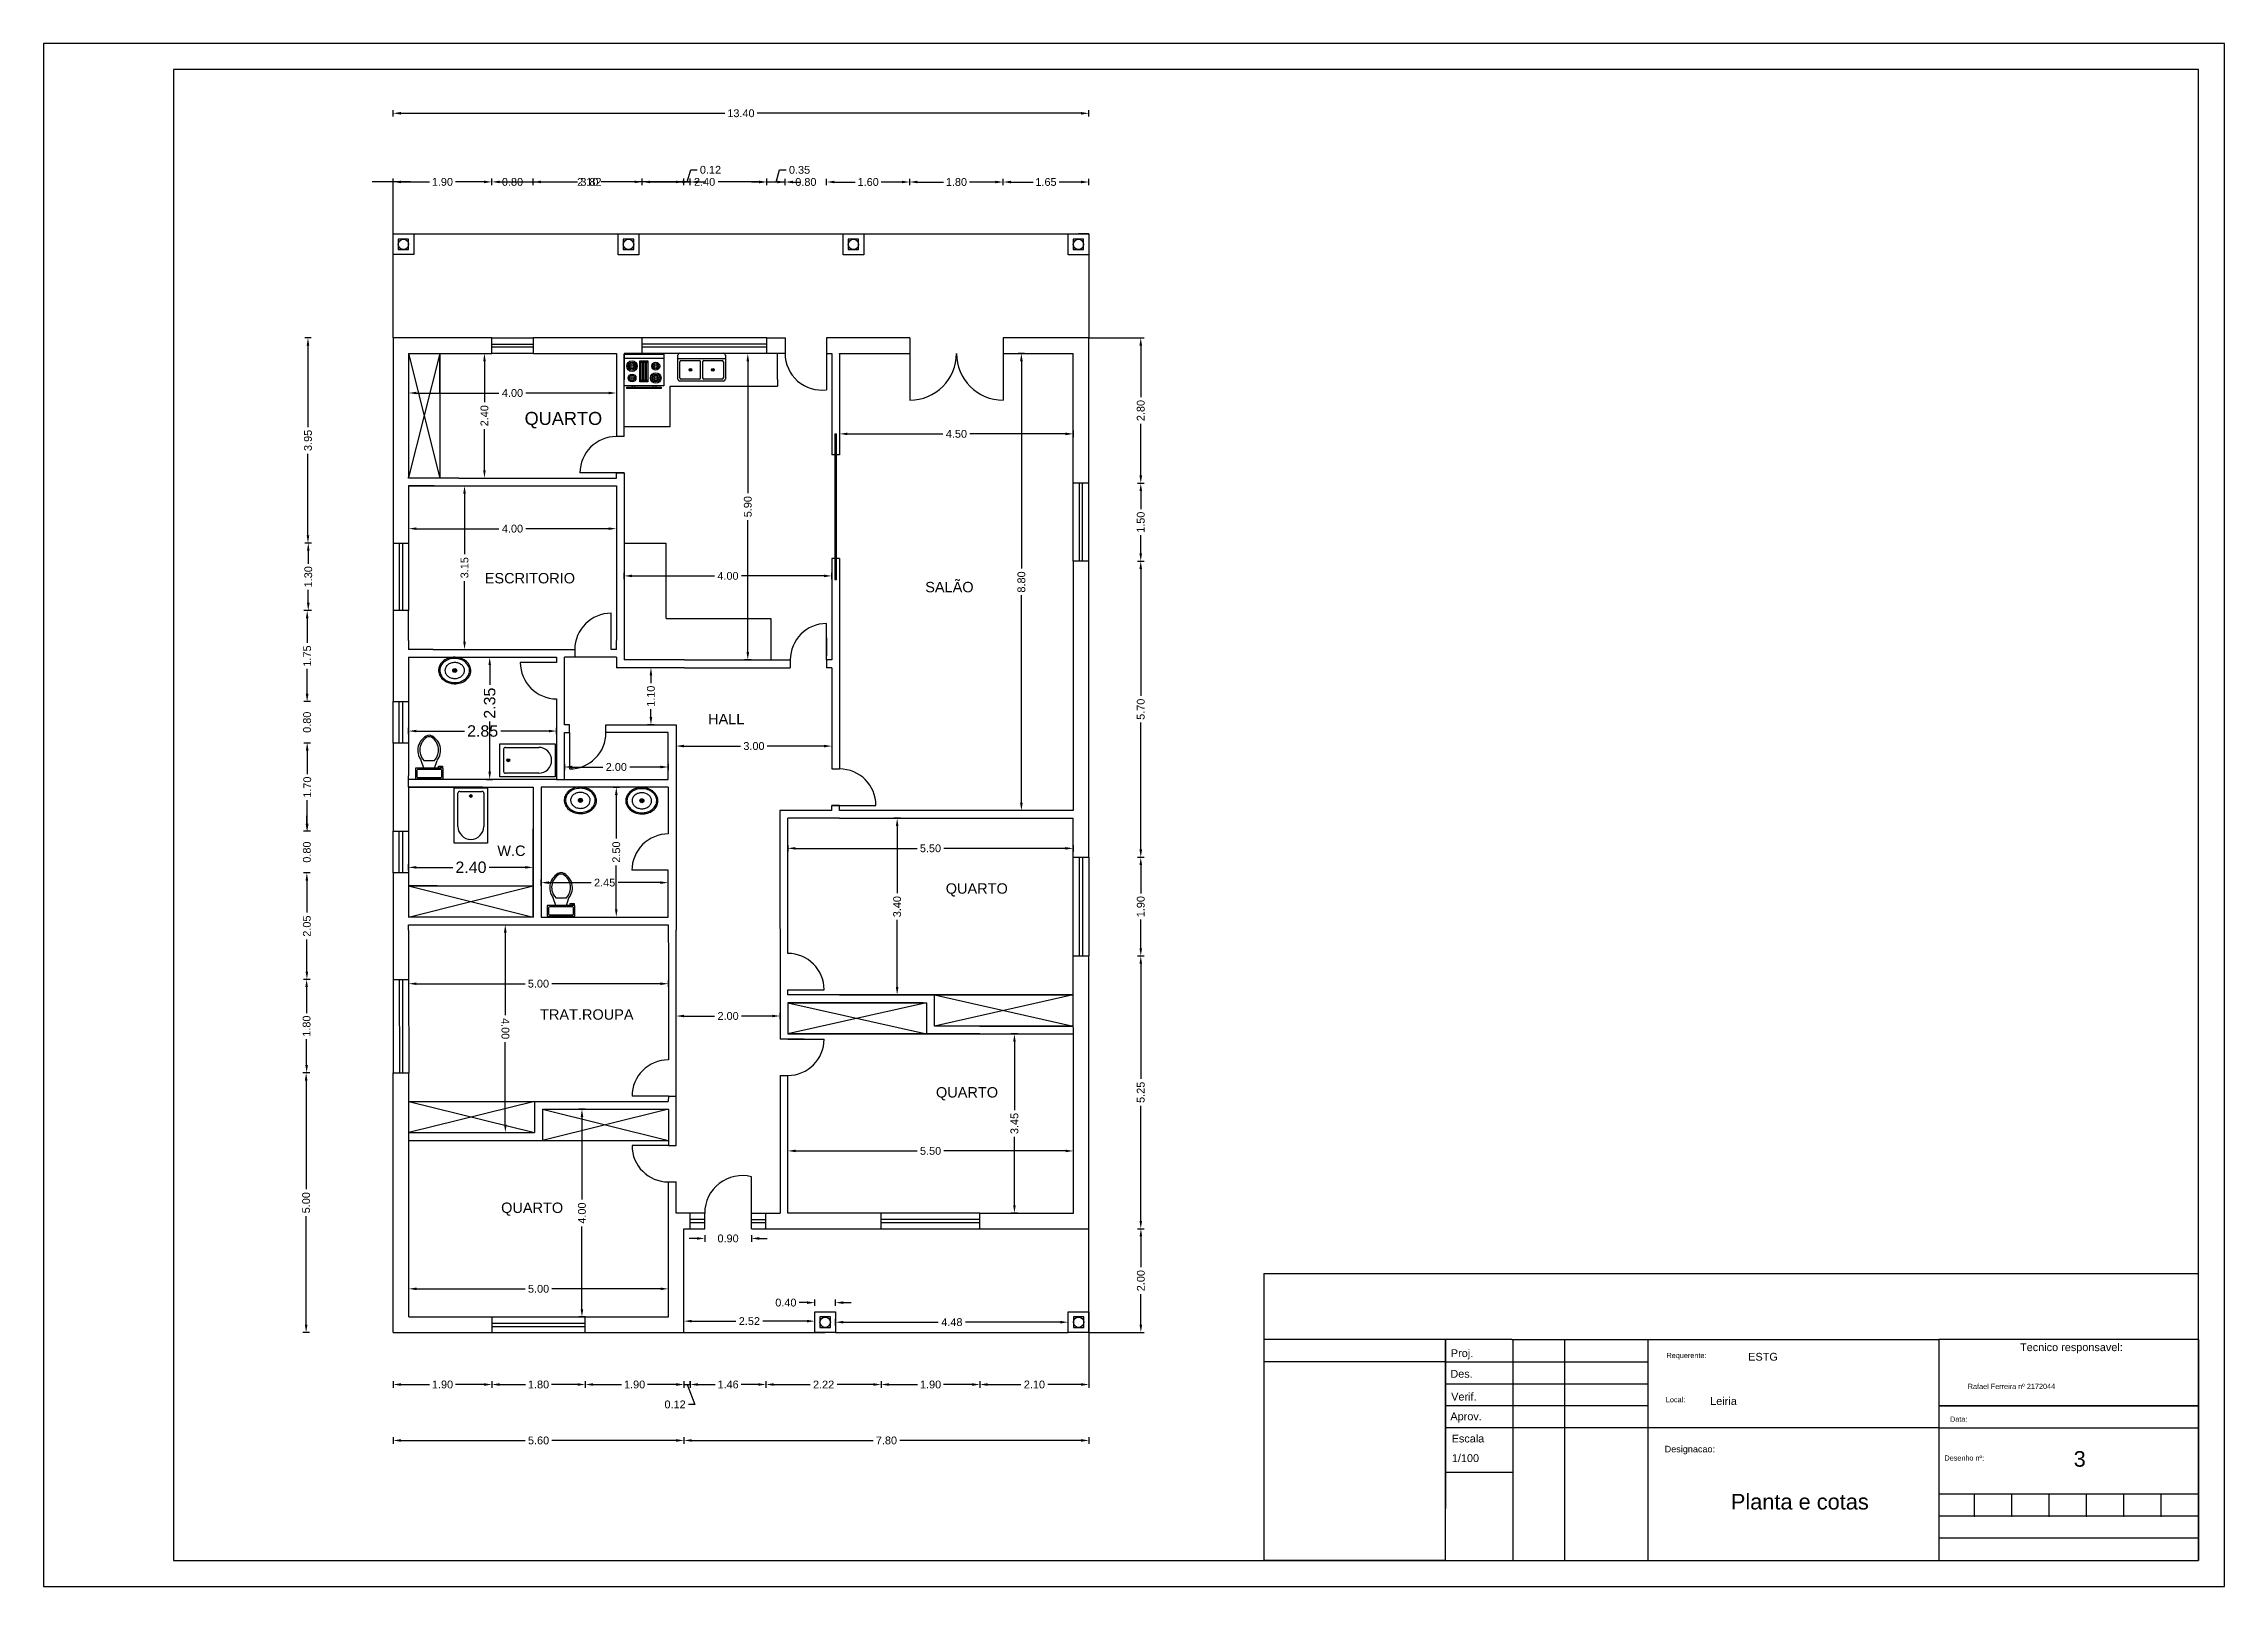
# Model space of a CAD drawing. Header units: millimetres. Extents: x 1315 to 1720, y -131 to -50.
# Drawn here: x 1490.7 to 1532.7, y -130.65 to -100.95 of the extents above; entities that cross this region are included whole.
import ezdxf

# ---------------------------------------------------------------- set-up
doc = ezdxf.new("R2010")
doc.units = ezdxf.units.MM
doc.linetypes.add('JIS_02_2.0', pattern=[3, 2, -1])
doc.layers.add('cotas', color=1, linetype='Continuous')
doc.styles.get("Standard").update_dxf_attribs({"font": 'ARIALUNI.TTF', "height": 0.22})
doc.dimstyles.get("Standard").update_dxf_attribs({"dimtxt": 0.15, "dimasz": 0.15, "dimexe": 0.0625, "dimexo": 0.0625, "dimgap": 0.0625, "dimtad": 0, "dimzin": 0, "dimdsep": 46, "dimtxsty": 'Standard', "dimcen": 2.5, "dimclrd": 256, "dimclre": 256, "dimclrt": 256, "dimazin": 0, "dimtfac": 1, "dimtofl": 0, "dimtmove": 0, "dimatfit": 3, "dimfxl": 0.0625, "dimfxlon": 1, "dimtolj": 1, "dimtzin": 0, "dimlwd": -1, "dimlwe": -1, "dimarcsym": 0})

msp = doc.modelspace()

# ---------------------------------------------------------------- texts
for s, height, p in [('Tecnico responsavel:', 0.15, (1528.764, -126.122)), ('Proj.', 0.15, (1517.802, -126.237)), ('Requerente:', 0.1, (1521.956, -126.256)), ('Des.', 0.15, (1517.793, -126.634)), ('Rafael Ferreira nº 2172044', 0.1, (1527.758, -126.851)), ('Verif.', 0.15, (1517.808, -127.073)), ('Local:', 0.1, (1521.943, -127.106)), ('Leiria', 0.15, (1522.797, -127.158)), ('Aprov.', 0.15, (1517.793, -127.453)), ('Data:', 0.1, (1527.416, -127.482)), ('Escala', 0.15, (1517.817, -127.88)), ('1/100', 0.15, (1517.821, -128.257)), ('Designacao:', 0.125, (1521.92, -128.07)), ('3', 0.3, (1529.797, -128.347)), ('Desenho nº:', 0.1, (1527.308, -128.23)), ('Planta e cotas', 0.3, (1523.195, -129.171))]:
    msp.add_text(s, height=height).set_placement(p)
at = {"linetype": 'JIS_02_2.0', "lineweight": 100, "ltscale": 0.05, "attachment_point": 1}
for s, width, insert, char_height in [('QUARTO', 1.66933, (1499.963, -108.041), 0.25), ('ESCRITORIO\\P', 1.63912, (1499.196, -111.142), 0.2), ('SALÃO', 1.66933, (1507.679, -111.313), 0.2), ('HALL', 1.66933, (1503.497, -113.854), 0.2), ('W.C', 1.66933, (1499.438, -116.389), 0.2), ('QUARTO', 1.66933, (1508.074, -117.116), 0.2), ('TRAT.ROUPA', 1.66933, (1500.261, -119.542), 0.2), ('QUARTO', 1.66933, (1507.886, -121.04), 0.2), ('QUARTO', 1.66933, (1499.511, -123.262), 0.2)]:
    msp.add_mtext_dynamic_manual_height_columns(s, width=width, gutter_width=88.691, heights=[0], dxfattribs=dict(at, insert=insert, char_height=char_height))
at = {"insert": (1523.529, -126.156), "char_height": 0.15, "width": 0.4425, "attachment_point": 1}
msp.add_mtext('ESTG', dxfattribs=at)

# ---------------------------------------------------------------- blocks, each defined once
blk = doc.blocks.new('*D25')
at = {"layer": 'cotas', "transparency": 16777216}
for p, q in [((1495.854, -106.615), (1495.729, -106.615)), ((1495.791, -106.765), (1495.791, -108.332)), ((1495.791, -110.415), (1495.791, -108.847)), ((1495.854, -110.565), (1495.729, -110.565))]:
    blk.add_line(p, q, dxfattribs=at)
for points in [[(1495.766, -106.765), (1495.816, -106.765), (1495.791, -106.615)], [(1495.766, -110.415), (1495.816, -110.415), (1495.791, -110.565)]]:
    blk.add_solid(points, dxfattribs=at)
at = {"layer": 'Defpoints', "color": 0, "transparency": 16777216}
for p in [(1497.43, -106.615), (1495.791, -110.565), (1497.43, -110.565)]:
    blk.add_point(p, dxfattribs=at)
at = {"layer": 'cotas', "transparency": 16777216, "insert": (1495.791, -108.59), "char_height": 0.15, "attachment_point": 5, "rotation": 90}
blk.add_mtext('\\A1;3.95', dxfattribs=at)
blk = doc.blocks.new('*D26')
at = {"layer": 'cotas', "transparency": 16777216}
for p, q in [((1495.86, -110.565), (1495.735, -110.565)), ((1495.797, -110.715), (1495.797, -110.965)), ((1495.797, -111.715), (1495.797, -111.465)), ((1495.86, -111.865), (1495.735, -111.865))]:
    blk.add_line(p, q, dxfattribs=at)
for points in [[(1495.772, -110.715), (1495.822, -110.715), (1495.797, -110.565)], [(1495.772, -111.715), (1495.822, -111.715), (1495.797, -111.865)]]:
    blk.add_solid(points, dxfattribs=at)
at = {"layer": 'Defpoints', "color": 0, "transparency": 16777216}
for p in [(1497.43, -110.565), (1495.797, -111.865), (1497.43, -111.865)]:
    blk.add_point(p, dxfattribs=at)
at = {"layer": 'cotas', "transparency": 16777216, "insert": (1495.797, -111.215), "char_height": 0.15, "attachment_point": 5, "rotation": 90}
blk.add_mtext('\\A1;1.30', dxfattribs=at)
blk = doc.blocks.new('*D27')
at = {"layer": 'cotas', "transparency": 16777216}
for p, q in [((1495.839, -111.865), (1495.714, -111.865)), ((1495.776, -112.015), (1495.776, -112.489)), ((1495.776, -113.465), (1495.776, -112.99)), ((1495.839, -113.615), (1495.714, -113.615))]:
    blk.add_line(p, q, dxfattribs=at)
for points in [[(1495.751, -112.015), (1495.801, -112.015), (1495.776, -111.865)], [(1495.751, -113.465), (1495.801, -113.465), (1495.776, -113.615)]]:
    blk.add_solid(points, dxfattribs=at)
at = {"layer": 'Defpoints', "color": 0, "transparency": 16777216}
for p in [(1497.43, -111.865), (1495.776, -113.615), (1497.43, -113.615)]:
    blk.add_point(p, dxfattribs=at)
at = {"layer": 'cotas', "transparency": 16777216, "insert": (1495.776, -112.74), "char_height": 0.15, "attachment_point": 5, "rotation": 90}
blk.add_mtext('\\A1;1.75', dxfattribs=at)
blk = doc.blocks.new('*D28')
at = {"layer": 'cotas', "transparency": 16777216}
for p, q in [((1495.818, -120.765), (1495.693, -120.765)), ((1495.756, -120.915), (1495.756, -123.007)), ((1495.756, -125.615), (1495.756, -123.522)), ((1495.818, -125.765), (1495.693, -125.765))]:
    blk.add_line(p, q, dxfattribs=at)
for points in [[(1495.731, -120.915), (1495.781, -120.915), (1495.756, -120.765)], [(1495.731, -125.615), (1495.781, -125.615), (1495.756, -125.765)]]:
    blk.add_solid(points, dxfattribs=at)
at = {"layer": 'Defpoints', "color": 0, "transparency": 16777216}
for p in [(1495.756, -120.765), (1497.432, -120.765), (1497.432, -125.765)]:
    blk.add_point(p, dxfattribs=at)
at = {"layer": 'cotas', "transparency": 16777216, "insert": (1495.756, -123.265), "char_height": 0.15, "attachment_point": 5, "rotation": 90}
blk.add_mtext('\\A1;5.00', dxfattribs=at)
blk = doc.blocks.new('*D29')
at = {"layer": 'cotas', "transparency": 16777216}
for p, q in [((1495.828, -118.965), (1495.703, -118.965)), ((1495.765, -119.115), (1495.765, -119.615)), ((1495.765, -120.615), (1495.765, -120.115)), ((1495.828, -120.765), (1495.703, -120.765))]:
    blk.add_line(p, q, dxfattribs=at)
for points in [[(1495.74, -119.115), (1495.79, -119.115), (1495.765, -118.965)], [(1495.74, -120.615), (1495.79, -120.615), (1495.765, -120.765)]]:
    blk.add_solid(points, dxfattribs=at)
at = {"layer": 'Defpoints', "color": 0, "transparency": 16777216}
for p in [(1495.765, -118.965), (1497.432, -118.965), (1497.432, -120.765)]:
    blk.add_point(p, dxfattribs=at)
at = {"layer": 'cotas', "transparency": 16777216, "insert": (1495.765, -119.865), "char_height": 0.15, "attachment_point": 5, "rotation": 90}
blk.add_mtext('\\A1;1.80', dxfattribs=at)
blk = doc.blocks.new('*D30')
at = {"layer": 'cotas', "transparency": 16777216}
for p, q in [((1495.832, -116.915), (1495.707, -116.915)), ((1495.77, -117.065), (1495.77, -117.681)), ((1495.77, -118.815), (1495.77, -118.199)), ((1495.832, -118.965), (1495.707, -118.965))]:
    blk.add_line(p, q, dxfattribs=at)
for points in [[(1495.745, -117.065), (1495.795, -117.065), (1495.77, -116.915)], [(1495.745, -118.815), (1495.795, -118.815), (1495.77, -118.965)]]:
    blk.add_solid(points, dxfattribs=at)
at = {"layer": 'Defpoints', "color": 0, "transparency": 16777216}
for p in [(1495.77, -116.915), (1497.43, -116.915), (1497.43, -118.965)]:
    blk.add_point(p, dxfattribs=at)
at = {"layer": 'cotas', "transparency": 16777216, "insert": (1495.77, -117.94), "char_height": 0.15, "attachment_point": 5, "rotation": 90}
blk.add_mtext('\\A1;2.05', dxfattribs=at)
blk = doc.blocks.new('*D31')
at = {"layer": 'cotas', "transparency": 16777216}
for p, q in [((1495.77, -115.965), (1495.77, -115.815)), ((1495.833, -116.115), (1495.708, -116.115)), ((1495.833, -116.915), (1495.708, -116.915)), ((1495.77, -117.065), (1495.77, -117.215))]:
    blk.add_line(p, q, dxfattribs=at)
for points in [[(1495.745, -115.965), (1495.795, -115.965), (1495.77, -116.115)], [(1495.745, -117.065), (1495.795, -117.065), (1495.77, -116.915)]]:
    blk.add_solid(points, dxfattribs=at)
at = {"layer": 'Defpoints', "color": 0, "transparency": 16777216}
for p in [(1495.77, -116.115), (1497.43, -116.115), (1497.43, -116.915)]:
    blk.add_point(p, dxfattribs=at)
at = {"layer": 'cotas', "transparency": 16777216, "insert": (1495.77, -116.515), "char_height": 0.15, "attachment_point": 5, "rotation": 90}
blk.add_mtext('\\A1;0.80', dxfattribs=at)
blk = doc.blocks.new('*D32')
at = {"layer": 'cotas', "transparency": 16777216}
for p, q in [((1495.774, -113.465), (1495.774, -113.315)), ((1495.837, -113.615), (1495.712, -113.615)), ((1495.837, -114.415), (1495.712, -114.415)), ((1495.774, -114.565), (1495.774, -114.715))]:
    blk.add_line(p, q, dxfattribs=at)
for points in [[(1495.749, -113.465), (1495.799, -113.465), (1495.774, -113.615)], [(1495.749, -114.565), (1495.799, -114.565), (1495.774, -114.415)]]:
    blk.add_solid(points, dxfattribs=at)
at = {"layer": 'Defpoints', "color": 0, "transparency": 16777216}
for p in [(1497.43, -113.615), (1495.774, -114.415), (1497.43, -114.415)]:
    blk.add_point(p, dxfattribs=at)
at = {"layer": 'cotas', "transparency": 16777216, "insert": (1495.774, -114.015), "char_height": 0.15, "attachment_point": 5, "rotation": 90}
blk.add_mtext('\\A1;0.80', dxfattribs=at)
blk = doc.blocks.new('*D10')
at = {"layer": 'cotas', "transparency": 16777216}
for p, q in [((1495.84, -114.415), (1495.715, -114.415)), ((1495.778, -114.565), (1495.778, -115.015)), ((1495.778, -115.965), (1495.778, -115.515)), ((1495.84, -116.115), (1495.715, -116.115))]:
    blk.add_line(p, q, dxfattribs=at)
for points in [[(1495.753, -114.565), (1495.803, -114.565), (1495.778, -114.415)], [(1495.753, -115.965), (1495.803, -115.965), (1495.778, -116.115)]]:
    blk.add_solid(points, dxfattribs=at)
at = {"layer": 'Defpoints', "color": 0, "transparency": 16777216}
for p in [(1495.778, -114.415), (1497.43, -114.415), (1497.43, -116.115)]:
    blk.add_point(p, dxfattribs=at)
at = {"layer": 'cotas', "transparency": 16777216, "insert": (1495.778, -115.265), "char_height": 0.15, "attachment_point": 5, "rotation": 90}
blk.add_mtext('\\A1;1.70', dxfattribs=at)
blk = doc.blocks.new('*D33')
at = {"layer": 'cotas', "transparency": 16777216}
for p, q in [((1497.43, -103.675), (1497.43, -103.55)), ((1497.58, -103.613), (1498.13, -103.613)), ((1499.18, -103.613), (1498.63, -103.613)), ((1499.33, -103.675), (1499.33, -103.55))]:
    blk.add_line(p, q, dxfattribs=at)
for points in [[(1497.58, -103.588), (1497.58, -103.638), (1497.43, -103.613)], [(1499.18, -103.588), (1499.18, -103.638), (1499.33, -103.613)]]:
    blk.add_solid(points, dxfattribs=at)
at = {"layer": 'Defpoints', "color": 0, "transparency": 16777216}
for p in [(1499.33, -103.613), (1497.43, -106.615), (1499.33, -106.615)]:
    blk.add_point(p, dxfattribs=at)
at = {"layer": 'cotas', "transparency": 16777216, "insert": (1498.38, -103.613), "char_height": 0.15, "attachment_point": 5}
blk.add_mtext('\\A1;1.90', dxfattribs=at)
blk = doc.blocks.new('*D34')
at = {"layer": 'cotas', "transparency": 16777216}
for p, q in [((1500.13, -103.675), (1500.13, -103.55)), ((1500.28, -103.613), (1500.922, -103.613)), ((1502.08, -103.613), (1501.439, -103.613)), ((1502.23, -103.675), (1502.23, -103.55))]:
    blk.add_line(p, q, dxfattribs=at)
for points in [[(1500.28, -103.588), (1500.28, -103.638), (1500.13, -103.613)], [(1502.08, -103.588), (1502.08, -103.638), (1502.23, -103.613)]]:
    blk.add_solid(points, dxfattribs=at)
at = {"layer": 'Defpoints', "color": 0, "transparency": 16777216}
for p in [(1502.23, -103.613), (1500.13, -106.615), (1502.23, -106.615)]:
    blk.add_point(p, dxfattribs=at)
at = {"layer": 'cotas', "transparency": 16777216, "insert": (1501.18, -103.613), "char_height": 0.15, "attachment_point": 5}
blk.add_mtext('\\A1;2.10', dxfattribs=at)
blk = doc.blocks.new('*D35')
at = {"layer": 'cotas', "transparency": 16777216}
for p, q in [((1502.23, -103.675), (1502.23, -103.55)), ((1502.38, -103.613), (1503.172, -103.613)), ((1504.48, -103.613), (1503.689, -103.613)), ((1504.63, -103.675), (1504.63, -103.55))]:
    blk.add_line(p, q, dxfattribs=at)
for points in [[(1502.38, -103.588), (1502.38, -103.638), (1502.23, -103.613)], [(1504.48, -103.588), (1504.48, -103.638), (1504.63, -103.613)]]:
    blk.add_solid(points, dxfattribs=at)
at = {"layer": 'Defpoints', "color": 0, "transparency": 16777216}
for p in [(1504.63, -103.613), (1502.23, -106.615), (1504.63, -106.615)]:
    blk.add_point(p, dxfattribs=at)
at = {"layer": 'cotas', "transparency": 16777216, "insert": (1503.43, -103.613), "char_height": 0.15, "attachment_point": 5}
blk.add_mtext('\\A1;2.40', dxfattribs=at)
blk = doc.blocks.new('*D13')
at = {"layer": 'cotas', "transparency": 16777216}
for p, q in [((1497.43, -102.355), (1497.43, -102.23)), ((1497.58, -102.292), (1503.822, -102.292)), ((1510.68, -102.292), (1504.439, -102.292)), ((1510.83, -102.355), (1510.83, -102.23))]:
    blk.add_line(p, q, dxfattribs=at)
for points in [[(1497.58, -102.267), (1497.58, -102.317), (1497.43, -102.292)], [(1510.68, -102.267), (1510.68, -102.317), (1510.83, -102.292)]]:
    blk.add_solid(points, dxfattribs=at)
at = {"layer": 'Defpoints', "color": 0, "transparency": 16777216}
for p in [(1497.43, -102.292), (1497.43, -106.615), (1510.83, -106.615)]:
    blk.add_point(p, dxfattribs=at)
at = {"layer": 'cotas', "transparency": 16777216, "insert": (1504.13, -102.292), "char_height": 0.15, "attachment_point": 5}
blk.add_mtext('\\A1;13.40', dxfattribs=at)
blk = doc.blocks.new('*D36')
at = {"layer": 'cotas', "transparency": 16777216}
for p, q in [((1511.768, -106.615), (1511.893, -106.615)), ((1511.83, -106.765), (1511.83, -107.756)), ((1511.83, -109.265), (1511.83, -108.273)), ((1511.768, -109.415), (1511.893, -109.415))]:
    blk.add_line(p, q, dxfattribs=at)
for points in [[(1511.805, -106.765), (1511.855, -106.765), (1511.83, -106.615)], [(1511.805, -109.265), (1511.855, -109.265), (1511.83, -109.415)]]:
    blk.add_solid(points, dxfattribs=at)
at = {"layer": 'Defpoints', "color": 0, "transparency": 16777216}
for p in [(1510.83, -106.615), (1510.83, -109.415), (1511.83, -109.415)]:
    blk.add_point(p, dxfattribs=at)
at = {"layer": 'cotas', "transparency": 16777216, "insert": (1511.83, -108.015), "char_height": 0.15, "attachment_point": 5, "rotation": 90}
blk.add_mtext('\\A1;2.80', dxfattribs=at)
blk = doc.blocks.new('*D37')
at = {"layer": 'cotas', "transparency": 16777216}
for p, q in [((1511.768, -109.415), (1511.893, -109.415)), ((1511.83, -109.565), (1511.83, -109.915)), ((1511.83, -110.765), (1511.83, -110.415)), ((1511.768, -110.915), (1511.893, -110.915))]:
    blk.add_line(p, q, dxfattribs=at)
for points in [[(1511.805, -109.565), (1511.855, -109.565), (1511.83, -109.415)], [(1511.805, -110.765), (1511.855, -110.765), (1511.83, -110.915)]]:
    blk.add_solid(points, dxfattribs=at)
at = {"layer": 'Defpoints', "color": 0, "transparency": 16777216}
for p in [(1510.83, -109.415), (1510.83, -110.915), (1511.83, -110.915)]:
    blk.add_point(p, dxfattribs=at)
at = {"layer": 'cotas', "transparency": 16777216, "insert": (1511.83, -110.165), "char_height": 0.15, "attachment_point": 5, "rotation": 90}
blk.add_mtext('\\A1;1.50', dxfattribs=at)
blk = doc.blocks.new('*D11')
at = {"layer": 'cotas', "transparency": 16777216}
for p, q in [((1511.768, -110.915), (1511.893, -110.915)), ((1511.83, -111.065), (1511.83, -113.507)), ((1511.83, -116.465), (1511.83, -114.022)), ((1511.768, -116.615), (1511.893, -116.615))]:
    blk.add_line(p, q, dxfattribs=at)
for points in [[(1511.805, -111.065), (1511.855, -111.065), (1511.83, -110.915)], [(1511.805, -116.465), (1511.855, -116.465), (1511.83, -116.615)]]:
    blk.add_solid(points, dxfattribs=at)
at = {"layer": 'Defpoints', "color": 0, "transparency": 16777216}
for p in [(1510.83, -110.915), (1510.83, -116.615), (1511.83, -116.615)]:
    blk.add_point(p, dxfattribs=at)
at = {"layer": 'cotas', "transparency": 16777216, "insert": (1511.83, -113.765), "char_height": 0.15, "attachment_point": 5, "rotation": 90}
blk.add_mtext('\\A1;5.70', dxfattribs=at)
blk = doc.blocks.new('*D12')
at = {"layer": 'cotas', "transparency": 16777216}
for p, q in [((1511.768, -116.615), (1511.893, -116.615)), ((1511.768, -118.515), (1511.893, -118.515))]:
    blk.add_line(p, q, dxfattribs=at)
at = {"layer": 'cotas', "lineweight": -2, "transparency": 16777216}
for p, q in [((1511.83, -116.765), (1511.83, -117.315)), ((1511.83, -118.365), (1511.83, -117.815))]:
    blk.add_line(p, q, dxfattribs=at)
at = {"layer": 'cotas', "transparency": 16777216}
for points in [[(1511.805, -116.765), (1511.855, -116.765), (1511.83, -116.615)], [(1511.805, -118.365), (1511.855, -118.365), (1511.83, -118.515)]]:
    blk.add_solid(points, dxfattribs=at)
at = {"layer": 'Defpoints', "color": 0, "transparency": 16777216}
for p in [(1510.83, -116.615), (1510.83, -118.515), (1511.83, -118.515)]:
    blk.add_point(p, dxfattribs=at)
at = {"layer": 'cotas', "transparency": 16777216, "insert": (1511.83, -117.565), "char_height": 0.15, "attachment_point": 5, "rotation": 90}
blk.add_mtext('\\A1;1.90', dxfattribs=at)
blk = doc.blocks.new('*D38')
at = {"layer": 'cotas', "transparency": 16777216}
for p, q in [((1511.768, -118.515), (1511.893, -118.515)), ((1511.83, -118.665), (1511.83, -120.882)), ((1511.83, -123.615), (1511.83, -121.398)), ((1511.768, -123.765), (1511.893, -123.765))]:
    blk.add_line(p, q, dxfattribs=at)
for points in [[(1511.805, -118.665), (1511.855, -118.665), (1511.83, -118.515)], [(1511.805, -123.615), (1511.855, -123.615), (1511.83, -123.765)]]:
    blk.add_solid(points, dxfattribs=at)
at = {"layer": 'Defpoints', "color": 0, "transparency": 16777216}
for p in [(1510.83, -118.515), (1510.83, -123.765), (1511.83, -123.765)]:
    blk.add_point(p, dxfattribs=at)
at = {"layer": 'cotas', "transparency": 16777216, "insert": (1511.83, -121.14), "char_height": 0.15, "attachment_point": 5, "rotation": 90}
blk.add_mtext('\\A1;5.25', dxfattribs=at)
blk = doc.blocks.new('*D39')
at = {"layer": 'cotas', "transparency": 16777216}
for p, q in [((1511.769, -123.765), (1511.894, -123.765)), ((1511.832, -123.915), (1511.832, -124.506)), ((1511.832, -125.615), (1511.832, -125.023)), ((1511.769, -125.765), (1511.894, -125.765))]:
    blk.add_line(p, q, dxfattribs=at)
for points in [[(1511.807, -123.915), (1511.857, -123.915), (1511.832, -123.765)], [(1511.807, -125.615), (1511.857, -125.615), (1511.832, -125.765)]]:
    blk.add_solid(points, dxfattribs=at)
at = {"layer": 'Defpoints', "color": 0, "transparency": 16777216}
for p in [(1510.83, -123.765), (1510.832, -125.765), (1511.832, -125.765)]:
    blk.add_point(p, dxfattribs=at)
at = {"layer": 'cotas', "transparency": 16777216, "insert": (1511.832, -124.765), "char_height": 0.15, "attachment_point": 5, "rotation": 90}
blk.add_mtext('\\A1;2.00', dxfattribs=at)
blk = doc.blocks.new('*D40')
at = {"layer": 'cotas', "transparency": 16777216}
for p, q in [((1505.952, -125.627), (1505.952, -125.502)), ((1506.102, -125.565), (1507.931, -125.565)), ((1510.282, -125.565), (1508.452, -125.565)), ((1510.432, -125.627), (1510.432, -125.502))]:
    blk.add_line(p, q, dxfattribs=at)
for points in [[(1506.102, -125.54), (1506.102, -125.59), (1505.952, -125.565)], [(1510.282, -125.54), (1510.282, -125.59), (1510.432, -125.565)]]:
    blk.add_solid(points, dxfattribs=at)
at = {"layer": 'Defpoints', "color": 0, "transparency": 16777216}
for p in [(1510.432, -125.565), (1505.952, -125.765), (1510.432, -125.765)]:
    blk.add_point(p, dxfattribs=at)
at = {"layer": 'cotas', "transparency": 16777216, "insert": (1508.192, -125.565), "char_height": 0.15, "attachment_point": 5}
blk.add_mtext('\\A1;4.48', dxfattribs=at)
blk = doc.blocks.new('*D41')
at = {"layer": 'cotas', "transparency": 16777216}
for p, q in [((1503.032, -125.608), (1503.032, -125.483)), ((1503.182, -125.545), (1504.034, -125.545)), ((1505.402, -125.545), (1504.55, -125.545)), ((1505.552, -125.608), (1505.552, -125.483))]:
    blk.add_line(p, q, dxfattribs=at)
for points in [[(1503.182, -125.52), (1503.182, -125.57), (1503.032, -125.545)], [(1505.402, -125.52), (1505.402, -125.57), (1505.552, -125.545)]]:
    blk.add_solid(points, dxfattribs=at)
at = {"layer": 'Defpoints', "color": 0, "transparency": 16777216}
for p in [(1505.552, -125.545), (1503.032, -125.765), (1505.552, -125.765)]:
    blk.add_point(p, dxfattribs=at)
at = {"layer": 'cotas', "transparency": 16777216, "insert": (1504.292, -125.545), "char_height": 0.15, "attachment_point": 5}
blk.add_mtext('\\A1;2.52', dxfattribs=at)
blk = doc.blocks.new('*D42')
at = {"layer": 'cotas', "transparency": 16777216}
for p, q in [((1503.432, -123.89), (1503.432, -124.015)), ((1504.332, -123.89), (1504.332, -124.015)), ((1503.282, -123.953), (1503.132, -123.953)), ((1504.482, -123.953), (1504.632, -123.953))]:
    blk.add_line(p, q, dxfattribs=at)
for points in [[(1503.282, -123.928), (1503.282, -123.978), (1503.432, -123.953)], [(1504.482, -123.928), (1504.482, -123.978), (1504.332, -123.953)]]:
    blk.add_solid(points, dxfattribs=at)
at = {"layer": 'Defpoints', "color": 0, "transparency": 16777216}
for p in [(1503.432, -123.765), (1504.332, -123.765), (1504.332, -123.953)]:
    blk.add_point(p, dxfattribs=at)
at = {"layer": 'cotas', "transparency": 16777216, "insert": (1503.882, -123.953), "char_height": 0.15, "attachment_point": 5}
blk.add_mtext('\\A1;0.90', dxfattribs=at)
blk = doc.blocks.new('*D43')
at = {"layer": 'cotas', "transparency": 16777216}
for p, q in [((1505.032, -122.33), (1505.032, -122.205)), ((1510.532, -122.33), (1510.532, -122.205)), ((1505.182, -122.268), (1507.525, -122.268)), ((1510.382, -122.268), (1508.039, -122.268))]:
    blk.add_line(p, q, dxfattribs=at)
for points in [[(1505.182, -122.243), (1505.182, -122.293), (1505.032, -122.268)], [(1510.382, -122.243), (1510.382, -122.293), (1510.532, -122.268)]]:
    blk.add_solid(points, dxfattribs=at)
at = {"layer": 'Defpoints', "color": 0, "transparency": 16777216}
for p in [(1510.532, -122.268), (1505.032, -123.465), (1510.532, -123.465)]:
    blk.add_point(p, dxfattribs=at)
at = {"layer": 'cotas', "transparency": 16777216, "insert": (1507.782, -122.268), "char_height": 0.15, "attachment_point": 5}
blk.add_mtext('\\A1;5.50', dxfattribs=at)
blk = doc.blocks.new('*D44')
at = {"layer": 'cotas', "transparency": 16777216}
for p, q in [((1509.46, -120.015), (1509.335, -120.015)), ((1509.397, -120.165), (1509.397, -121.482)), ((1509.397, -123.315), (1509.397, -121.997)), ((1509.46, -123.465), (1509.335, -123.465))]:
    blk.add_line(p, q, dxfattribs=at)
for points in [[(1509.372, -120.165), (1509.422, -120.165), (1509.397, -120.015)], [(1509.372, -123.315), (1509.422, -123.315), (1509.397, -123.465)]]:
    blk.add_solid(points, dxfattribs=at)
at = {"layer": 'Defpoints', "color": 0, "transparency": 16777216}
for p in [(1510.532, -120.015), (1509.397, -123.465), (1510.532, -123.465)]:
    blk.add_point(p, dxfattribs=at)
at = {"layer": 'cotas', "transparency": 16777216, "insert": (1509.397, -121.74), "char_height": 0.15, "attachment_point": 5, "rotation": 90}
blk.add_mtext('\\A1;3.45', dxfattribs=at)
blk = doc.blocks.new('*D45')
at = {"layer": 'cotas', "transparency": 16777216}
for p, q in [((1502.88, -114.412), (1502.88, -114.537)), ((1503.03, -114.474), (1504.123, -114.474)), ((1505.73, -114.474), (1504.637, -114.474)), ((1505.88, -114.412), (1505.88, -114.537))]:
    blk.add_line(p, q, dxfattribs=at)
for points in [[(1503.03, -114.449), (1503.03, -114.499), (1502.88, -114.474)], [(1505.73, -114.449), (1505.73, -114.499), (1505.88, -114.474)]]:
    blk.add_solid(points, dxfattribs=at)
at = {"layer": 'Defpoints', "color": 0, "transparency": 16777216}
for p in [(1502.88, -114.065), (1505.88, -114.065), (1505.88, -114.474)]:
    blk.add_point(p, dxfattribs=at)
at = {"layer": 'cotas', "transparency": 16777216, "insert": (1504.38, -114.474), "char_height": 0.15, "attachment_point": 5}
blk.add_mtext('\\A1;3.00', dxfattribs=at)
blk = doc.blocks.new('*D46')
at = {"layer": 'cotas', "transparency": 16777216}
for p, q in [((1502.458, -112.965), (1502.333, -112.965)), ((1502.396, -113.115), (1502.396, -113.265)), ((1502.396, -113.915), (1502.396, -113.765)), ((1502.458, -114.065), (1502.333, -114.065))]:
    blk.add_line(p, q, dxfattribs=at)
for points in [[(1502.371, -113.115), (1502.421, -113.115), (1502.396, -112.965)], [(1502.371, -113.915), (1502.421, -113.915), (1502.396, -114.065)]]:
    blk.add_solid(points, dxfattribs=at)
at = {"layer": 'Defpoints', "color": 0, "transparency": 16777216}
for p in [(1502.396, -112.965), (1502.88, -112.965), (1502.88, -114.065)]:
    blk.add_point(p, dxfattribs=at)
at = {"layer": 'cotas', "transparency": 16777216, "insert": (1502.396, -113.515), "char_height": 0.15, "attachment_point": 5, "rotation": 90}
blk.add_mtext('\\A1;1.10', dxfattribs=at)
blk = doc.blocks.new('*D47')
at = {"layer": 'cotas', "transparency": 16777216}
for p, q in [((1500.73, -114.814), (1500.73, -114.939)), ((1500.88, -114.877), (1501.472, -114.877)), ((1502.58, -114.877), (1501.989, -114.877)), ((1502.73, -114.814), (1502.73, -114.939))]:
    blk.add_line(p, q, dxfattribs=at)
for points in [[(1500.88, -114.852), (1500.88, -114.902), (1500.73, -114.877)], [(1502.58, -114.852), (1502.58, -114.902), (1502.73, -114.877)]]:
    blk.add_solid(points, dxfattribs=at)
at = {"layer": 'Defpoints', "color": 0, "transparency": 16777216}
for p in [(1500.73, -114.215), (1502.73, -114.215), (1502.73, -114.877)]:
    blk.add_point(p, dxfattribs=at)
at = {"layer": 'cotas', "transparency": 16777216, "insert": (1501.73, -114.877), "char_height": 0.15, "attachment_point": 5}
blk.add_mtext('\\A1;2.00', dxfattribs=at)
blk = doc.blocks.new('*D48')
at = {"layer": 'cotas', "transparency": 16777216}
for p, q in [((1499.128, -106.915), (1499.253, -106.915)), ((1499.19, -107.065), (1499.19, -107.856)), ((1499.19, -109.165), (1499.19, -108.373)), ((1499.128, -109.315), (1499.253, -109.315))]:
    blk.add_line(p, q, dxfattribs=at)
for points in [[(1499.165, -107.065), (1499.215, -107.065), (1499.19, -106.915)], [(1499.165, -109.165), (1499.215, -109.165), (1499.19, -109.315)]]:
    blk.add_solid(points, dxfattribs=at)
at = {"layer": 'Defpoints', "color": 0, "transparency": 16777216}
for p in [(1498.33, -106.915), (1498.33, -109.315), (1499.19, -109.315)]:
    blk.add_point(p, dxfattribs=at)
at = {"layer": 'cotas', "transparency": 16777216, "insert": (1499.19, -108.115), "char_height": 0.15, "attachment_point": 5, "rotation": 90}
blk.add_mtext('\\A1;2.40', dxfattribs=at)
blk = doc.blocks.new('*D49')
at = {"layer": 'cotas', "transparency": 16777216}
for p, q in [((1497.73, -107.615), (1497.73, -107.74)), ((1497.88, -107.677), (1499.47, -107.677)), ((1501.58, -107.677), (1499.99, -107.677)), ((1501.73, -107.615), (1501.73, -107.74))]:
    blk.add_line(p, q, dxfattribs=at)
for points in [[(1497.88, -107.652), (1497.88, -107.702), (1497.73, -107.677)], [(1501.58, -107.652), (1501.58, -107.702), (1501.73, -107.677)]]:
    blk.add_solid(points, dxfattribs=at)
at = {"layer": 'Defpoints', "color": 0, "transparency": 16777216}
for p in [(1497.73, -106.915), (1501.73, -106.915), (1501.73, -107.677)]:
    blk.add_point(p, dxfattribs=at)
at = {"layer": 'cotas', "transparency": 16777216, "insert": (1499.73, -107.677), "char_height": 0.15, "attachment_point": 5}
blk.add_mtext('\\A1;4.00', dxfattribs=at)
blk = doc.blocks.new('*D50')
at = {"layer": 'cotas', "transparency": 16777216}
for p, q in [((1504.325, -106.915), (1504.2, -106.915)), ((1504.262, -107.065), (1504.262, -109.607)), ((1504.262, -112.665), (1504.262, -110.122)), ((1504.325, -112.815), (1504.2, -112.815))]:
    blk.add_line(p, q, dxfattribs=at)
for points in [[(1504.237, -107.065), (1504.287, -107.065), (1504.262, -106.915)], [(1504.237, -112.665), (1504.287, -112.665), (1504.262, -112.815)]]:
    blk.add_solid(points, dxfattribs=at)
at = {"layer": 'Defpoints', "color": 0, "transparency": 16777216}
for p in [(1504.98, -106.915), (1504.262, -112.815), (1504.98, -112.815)]:
    blk.add_point(p, dxfattribs=at)
at = {"layer": 'cotas', "transparency": 16777216, "insert": (1504.262, -109.865), "char_height": 0.15, "attachment_point": 5, "rotation": 90}
blk.add_mtext('\\A1;5.90', dxfattribs=at)
blk = doc.blocks.new('*D51')
at = {"layer": 'cotas', "transparency": 16777216}
for p, q in [((1501.88, -111.261), (1501.88, -111.136)), ((1502.03, -111.198), (1503.62, -111.198)), ((1505.73, -111.198), (1504.14, -111.198)), ((1505.88, -111.261), (1505.88, -111.136))]:
    blk.add_line(p, q, dxfattribs=at)
for points in [[(1502.03, -111.173), (1502.03, -111.223), (1501.88, -111.198)], [(1505.73, -111.173), (1505.73, -111.223), (1505.88, -111.198)]]:
    blk.add_solid(points, dxfattribs=at)
at = {"layer": 'Defpoints', "color": 0, "transparency": 16777216}
for p in [(1505.88, -111.198), (1501.88, -112.815), (1505.88, -112.815)]:
    blk.add_point(p, dxfattribs=at)
at = {"layer": 'cotas', "transparency": 16777216, "insert": (1503.88, -111.198), "char_height": 0.15, "attachment_point": 5}
blk.add_mtext('\\A1;4.00', dxfattribs=at)
blk = doc.blocks.new('*D52')
at = {"layer": 'cotas', "transparency": 16777216}
for p, q in [((1506.03, -108.401), (1506.03, -108.526)), ((1506.18, -108.464), (1508.02, -108.464)), ((1510.38, -108.464), (1508.54, -108.464)), ((1510.53, -108.401), (1510.53, -108.526))]:
    blk.add_line(p, q, dxfattribs=at)
for points in [[(1506.18, -108.439), (1506.18, -108.489), (1506.03, -108.464)], [(1510.38, -108.439), (1510.38, -108.489), (1510.53, -108.464)]]:
    blk.add_solid(points, dxfattribs=at)
at = {"layer": 'Defpoints', "color": 0, "transparency": 16777216}
for p in [(1506.03, -107.892), (1510.53, -107.892), (1510.53, -108.464)]:
    blk.add_point(p, dxfattribs=at)
at = {"layer": 'cotas', "transparency": 16777216, "insert": (1508.28, -108.464), "char_height": 0.15, "attachment_point": 5}
blk.add_mtext('\\A1;4.50', dxfattribs=at)
blk = doc.blocks.new('*D53')
at = {"layer": 'cotas', "color": 0, "transparency": 16777216}
for p, q in [((1509.593, -106.915), (1509.468, -106.915)), ((1509.531, -107.065), (1509.531, -111.057)), ((1509.531, -115.565), (1509.531, -111.572)), ((1509.593, -115.715), (1509.468, -115.715))]:
    blk.add_line(p, q, dxfattribs=at)
for points in [[(1509.506, -107.065), (1509.556, -107.065), (1509.531, -106.915)], [(1509.506, -115.565), (1509.556, -115.565), (1509.531, -115.715)]]:
    blk.add_solid(points, dxfattribs=at)
at = {"layer": 'Defpoints', "color": 0, "transparency": 16777216}
for p in [(1510.53, -106.915), (1509.531, -115.715), (1510.53, -115.715)]:
    blk.add_point(p, dxfattribs=at)
at = {"layer": 'cotas', "transparency": 16777216, "insert": (1509.531, -111.315), "char_height": 0.15, "attachment_point": 5, "rotation": 90}
blk.add_mtext('\\A1;8.80', dxfattribs=at)
blk = doc.blocks.new('*D54')
at = {"layer": 'cotas', "transparency": 16777216}
for p, q in [((1507.201, -115.865), (1507.076, -115.865)), ((1507.138, -116.015), (1507.138, -117.308)), ((1507.138, -119.115), (1507.138, -117.822)), ((1507.201, -119.265), (1507.076, -119.265))]:
    blk.add_line(p, q, dxfattribs=at)
for points in [[(1507.113, -116.015), (1507.163, -116.015), (1507.138, -115.865)], [(1507.113, -119.115), (1507.163, -119.115), (1507.138, -119.265)]]:
    blk.add_solid(points, dxfattribs=at)
at = {"layer": 'Defpoints', "color": 0, "transparency": 16777216}
for p in [(1507.138, -115.865), (1507.781, -115.865), (1507.781, -119.265)]:
    blk.add_point(p, dxfattribs=at)
at = {"layer": 'cotas', "transparency": 16777216, "insert": (1507.138, -117.565), "char_height": 0.15, "attachment_point": 5, "rotation": 90}
blk.add_mtext('\\A1;3.40', dxfattribs=at)
blk = doc.blocks.new('*D55')
at = {"layer": 'cotas', "transparency": 16777216}
for p, q in [((1497.732, -124.986), (1497.732, -124.861)), ((1497.882, -124.923), (1499.975, -124.923)), ((1502.582, -124.923), (1500.489, -124.923)), ((1502.732, -124.986), (1502.732, -124.861))]:
    blk.add_line(p, q, dxfattribs=at)
for points in [[(1497.882, -124.898), (1497.882, -124.948), (1497.732, -124.923)], [(1502.582, -124.898), (1502.582, -124.948), (1502.732, -124.923)]]:
    blk.add_solid(points, dxfattribs=at)
at = {"layer": 'Defpoints', "color": 0, "transparency": 16777216}
for p in [(1502.732, -124.923), (1497.732, -125.465), (1502.732, -125.465)]:
    blk.add_point(p, dxfattribs=at)
at = {"layer": 'cotas', "transparency": 16777216, "insert": (1500.232, -124.923), "char_height": 0.15, "attachment_point": 5}
blk.add_mtext('\\A1;5.00', dxfattribs=at)
blk = doc.blocks.new('*D56')
at = {"layer": 'cotas', "transparency": 16777216}
for p, q in [((1501.13, -121.465), (1501.005, -121.465)), ((1501.068, -121.615), (1501.068, -123.205)), ((1501.068, -125.315), (1501.068, -123.725)), ((1501.13, -125.465), (1501.005, -125.465))]:
    blk.add_line(p, q, dxfattribs=at)
for points in [[(1501.043, -121.615), (1501.093, -121.615), (1501.068, -121.465)], [(1501.043, -125.315), (1501.093, -125.315), (1501.068, -125.465)]]:
    blk.add_solid(points, dxfattribs=at)
at = {"layer": 'Defpoints', "color": 0, "transparency": 16777216}
for p in [(1502.732, -121.465), (1501.068, -125.465), (1502.732, -125.465)]:
    blk.add_point(p, dxfattribs=at)
at = {"layer": 'cotas', "transparency": 16777216, "insert": (1501.068, -123.465), "char_height": 0.15, "attachment_point": 5, "rotation": 90}
blk.add_mtext('\\A1;4.00', dxfattribs=at)
blk = doc.blocks.new('*D57')
at = {"layer": 'cotas', "transparency": 16777216}
for p, q in [((1499.528, -117.914), (1499.653, -117.914)), ((1499.591, -118.064), (1499.592, -119.654)), ((1499.592, -121.764), (1499.592, -120.174)), ((1499.53, -121.914), (1499.655, -121.914))]:
    blk.add_line(p, q, dxfattribs=at)
for points in [[(1499.616, -118.064), (1499.566, -118.064), (1499.591, -117.914)], [(1499.617, -121.764), (1499.567, -121.764), (1499.593, -121.914)]]:
    blk.add_solid(points, dxfattribs=at)
at = {"layer": 'Defpoints', "color": 0, "transparency": 16777216}
for p in [(1497.73, -117.915), (1499.591, -117.914), (1497.732, -121.915)]:
    blk.add_point(p, dxfattribs=at)
at = {"layer": 'cotas', "transparency": 16777216, "insert": (1499.592, -119.914), "char_height": 0.15, "attachment_point": 5, "rotation": 270.0236}
blk.add_mtext('\\A1;4.00', dxfattribs=at)
blk = doc.blocks.new('*D58')
at = {"layer": 'cotas', "transparency": 16777216}
for p, q in [((1497.73, -118.986), (1497.73, -119.111)), ((1497.88, -119.049), (1499.973, -119.049)), ((1502.58, -119.049), (1500.487, -119.049)), ((1502.73, -118.986), (1502.73, -119.111))]:
    blk.add_line(p, q, dxfattribs=at)
for points in [[(1497.88, -119.024), (1497.88, -119.074), (1497.73, -119.049)], [(1502.58, -119.024), (1502.58, -119.074), (1502.73, -119.049)]]:
    blk.add_solid(points, dxfattribs=at)
at = {"layer": 'Defpoints', "color": 0, "transparency": 16777216}
for p in [(1497.73, -117.915), (1502.73, -117.915), (1502.73, -119.049)]:
    blk.add_point(p, dxfattribs=at)
at = {"layer": 'cotas', "transparency": 16777216, "insert": (1500.23, -119.049), "char_height": 0.15, "attachment_point": 5}
blk.add_mtext('\\A1;5.00', dxfattribs=at)
blk = doc.blocks.new('*D59')
at = {"layer": 'cotas', "transparency": 16777216}
for p, q in [((1497.73, -116.871), (1497.73, -116.746)), ((1500.13, -116.871), (1500.13, -116.746)), ((1497.88, -116.809), (1498.58, -116.809)), ((1499.98, -116.809), (1499.28, -116.809))]:
    blk.add_line(p, q, dxfattribs=at)
at = {"layer": 'cotas', "lineweight": 100, "transparency": 16777216}
for points in [[(1497.88, -116.784), (1497.88, -116.834), (1497.73, -116.809)], [(1499.98, -116.784), (1499.98, -116.834), (1500.13, -116.809)]]:
    blk.add_solid(points, dxfattribs=at)
at = {"layer": 'Defpoints', "color": 0, "lineweight": 100, "transparency": 16777216}
for p in [(1497.73, -117.165), (1500.13, -116.809), (1500.13, -117.165)]:
    blk.add_point(p, dxfattribs=at)
at = {"layer": 'cotas', "transparency": 16777216, "insert": (1498.93, -116.809), "char_height": 0.22, "attachment_point": 5}
blk.add_mtext('\\A1;2.40', dxfattribs=at)
blk = doc.blocks.new('*D60')
at = {"layer": 'cotas', "transparency": 16777216}
for p, q in [((1501.666, -115.265), (1501.791, -115.265)), ((1501.729, -115.415), (1501.729, -116.256)), ((1501.729, -117.615), (1501.729, -116.773)), ((1501.666, -117.765), (1501.791, -117.765))]:
    blk.add_line(p, q, dxfattribs=at)
for points in [[(1501.704, -115.415), (1501.754, -115.415), (1501.729, -115.265)], [(1501.704, -117.615), (1501.754, -117.615), (1501.729, -117.765)]]:
    blk.add_solid(points, dxfattribs=at)
at = {"layer": 'Defpoints', "color": 0, "transparency": 16777216}
for p in [(1500.28, -115.265), (1500.28, -117.765), (1501.729, -117.765)]:
    blk.add_point(p, dxfattribs=at)
at = {"layer": 'cotas', "transparency": 16777216, "insert": (1501.729, -116.515), "char_height": 0.15, "attachment_point": 5, "rotation": 90}
blk.add_mtext('\\A1;2.50', dxfattribs=at)
blk = doc.blocks.new('*D61')
at = {"layer": 'cotas', "transparency": 16777216}
for p, q in [((1500.28, -117.165), (1500.28, -117.04)), ((1500.43, -117.103), (1501.246, -117.103)), ((1502.58, -117.103), (1501.764, -117.103)), ((1502.73, -117.165), (1502.73, -117.04))]:
    blk.add_line(p, q, dxfattribs=at)
for points in [[(1500.43, -117.078), (1500.43, -117.128), (1500.28, -117.103)], [(1502.58, -117.078), (1502.58, -117.128), (1502.73, -117.103)]]:
    blk.add_solid(points, dxfattribs=at)
at = {"layer": 'Defpoints', "color": 0, "transparency": 16777216}
for p in [(1502.73, -117.103), (1500.28, -117.749), (1502.73, -117.749)]:
    blk.add_point(p, dxfattribs=at)
at = {"layer": 'cotas', "transparency": 16777216, "insert": (1501.505, -117.103), "char_height": 0.15, "attachment_point": 5}
blk.add_mtext('\\A1;2.45', dxfattribs=at)
blk = doc.blocks.new('*D62')
at = {"layer": 'cotas', "transparency": 16777216}
for p, q in [((1502.882, -119.734), (1502.882, -119.609)), ((1503.032, -119.671), (1503.623, -119.671)), ((1504.732, -119.671), (1504.14, -119.671)), ((1504.882, -119.734), (1504.882, -119.609))]:
    blk.add_line(p, q, dxfattribs=at)
for points in [[(1503.032, -119.646), (1503.032, -119.696), (1502.882, -119.671)], [(1504.732, -119.646), (1504.732, -119.696), (1504.882, -119.671)]]:
    blk.add_solid(points, dxfattribs=at)
at = {"layer": 'Defpoints', "color": 0, "transparency": 16777216}
for p in [(1502.882, -119.671), (1502.882, -120.115), (1504.882, -120.115)]:
    blk.add_point(p, dxfattribs=at)
at = {"layer": 'cotas', "transparency": 16777216, "insert": (1503.882, -119.671), "char_height": 0.15, "attachment_point": 5}
blk.add_mtext('\\A1;2.00', dxfattribs=at)
blk = doc.blocks.new('*D63')
at = {"layer": 'cotas', "transparency": 16777216}
for p, q in [((1497.73, -110.226), (1497.73, -110.351)), ((1497.88, -110.289), (1499.47, -110.289)), ((1501.58, -110.289), (1499.99, -110.289)), ((1501.73, -110.226), (1501.73, -110.351))]:
    blk.add_line(p, q, dxfattribs=at)
for points in [[(1497.88, -110.264), (1497.88, -110.314), (1497.73, -110.289)], [(1501.58, -110.264), (1501.58, -110.314), (1501.73, -110.289)]]:
    blk.add_solid(points, dxfattribs=at)
at = {"layer": 'Defpoints', "color": 0, "transparency": 16777216}
for p in [(1497.73, -109.465), (1501.73, -109.465), (1501.73, -110.289)]:
    blk.add_point(p, dxfattribs=at)
at = {"layer": 'cotas', "transparency": 16777216, "insert": (1499.73, -110.289), "char_height": 0.15, "attachment_point": 5}
blk.add_mtext('\\A1;4.00', dxfattribs=at)
blk = doc.blocks.new('*D64')
at = {"layer": 'cotas', "transparency": 16777216}
for p, q in [((1498.744, -109.465), (1498.869, -109.465)), ((1498.806, -109.615), (1498.806, -110.782)), ((1498.806, -112.465), (1498.806, -111.297)), ((1498.744, -112.615), (1498.869, -112.615))]:
    blk.add_line(p, q, dxfattribs=at)
for points in [[(1498.781, -109.615), (1498.831, -109.615), (1498.806, -109.465)], [(1498.781, -112.465), (1498.831, -112.465), (1498.806, -112.615)]]:
    blk.add_solid(points, dxfattribs=at)
at = {"layer": 'Defpoints', "color": 0, "transparency": 16777216}
for p in [(1497.73, -109.465), (1498.806, -109.465), (1497.73, -112.615)]:
    blk.add_point(p, dxfattribs=at)
at = {"layer": 'cotas', "transparency": 16777216, "insert": (1498.806, -111.04), "char_height": 0.15, "attachment_point": 5, "rotation": 90}
blk.add_mtext('\\A1;3.15', dxfattribs=at)
blk = doc.blocks.new('*D65')
at = {"layer": 'cotas', "transparency": 16777216}
for p, q in [((1508.732, -126.702), (1508.732, -126.827)), ((1508.882, -126.765), (1509.523, -126.765)), ((1510.682, -126.765), (1510.04, -126.765)), ((1510.832, -126.702), (1510.832, -126.827))]:
    blk.add_line(p, q, dxfattribs=at)
for points in [[(1508.882, -126.74), (1508.882, -126.79), (1508.732, -126.765)], [(1510.682, -126.74), (1510.682, -126.79), (1510.832, -126.765)]]:
    blk.add_solid(points, dxfattribs=at)
at = {"layer": 'Defpoints', "color": 0, "transparency": 16777216}
for p in [(1508.732, -123.765), (1510.832, -123.765), (1510.832, -126.765)]:
    blk.add_point(p, dxfattribs=at)
at = {"layer": 'cotas', "transparency": 16777216, "insert": (1509.782, -126.765), "char_height": 0.15, "attachment_point": 5}
blk.add_mtext('\\A1;2.10', dxfattribs=at)
blk = doc.blocks.new('*D66')
at = {"layer": 'cotas', "transparency": 16777216}
for p, q in [((1506.832, -126.702), (1506.832, -126.827)), ((1506.982, -126.765), (1507.532, -126.765)), ((1508.582, -126.765), (1508.032, -126.765)), ((1508.732, -126.702), (1508.732, -126.827))]:
    blk.add_line(p, q, dxfattribs=at)
for points in [[(1506.982, -126.74), (1506.982, -126.79), (1506.832, -126.765)], [(1508.582, -126.74), (1508.582, -126.79), (1508.732, -126.765)]]:
    blk.add_solid(points, dxfattribs=at)
at = {"layer": 'Defpoints', "color": 0, "transparency": 16777216}
for p in [(1506.832, -123.765), (1508.732, -123.765), (1508.732, -126.765)]:
    blk.add_point(p, dxfattribs=at)
at = {"layer": 'cotas', "transparency": 16777216, "insert": (1507.782, -126.765), "char_height": 0.15, "attachment_point": 5}
blk.add_mtext('\\A1;1.90', dxfattribs=at)
blk = doc.blocks.new('*D67')
at = {"layer": 'cotas', "transparency": 16777216}
for p, q in [((1504.612, -126.702), (1504.612, -126.827)), ((1504.762, -126.765), (1505.464, -126.765)), ((1506.682, -126.765), (1505.98, -126.765)), ((1506.832, -126.702), (1506.832, -126.827))]:
    blk.add_line(p, q, dxfattribs=at)
for points in [[(1504.762, -126.74), (1504.762, -126.79), (1504.612, -126.765)], [(1506.682, -126.74), (1506.682, -126.79), (1506.832, -126.765)]]:
    blk.add_solid(points, dxfattribs=at)
at = {"layer": 'Defpoints', "color": 0, "transparency": 16777216}
for p in [(1504.612, -123.465), (1506.832, -123.465), (1504.612, -126.765)]:
    blk.add_point(p, dxfattribs=at)
at = {"layer": 'cotas', "transparency": 16777216, "insert": (1505.722, -126.765), "char_height": 0.15, "attachment_point": 5}
blk.add_mtext('\\A1;2.22', dxfattribs=at)
blk = doc.blocks.new('*D68')
at = {"layer": 'cotas', "transparency": 16777216}
for p, q in [((1503.152, -126.702), (1503.152, -126.827)), ((1503.302, -126.765), (1503.631, -126.765)), ((1504.462, -126.765), (1504.132, -126.765)), ((1504.612, -126.702), (1504.612, -126.827))]:
    blk.add_line(p, q, dxfattribs=at)
for points in [[(1503.302, -126.74), (1503.302, -126.79), (1503.152, -126.765)], [(1504.462, -126.74), (1504.462, -126.79), (1504.612, -126.765)]]:
    blk.add_solid(points, dxfattribs=at)
at = {"layer": 'Defpoints', "color": 0, "transparency": 16777216}
for p in [(1503.152, -123.765), (1504.612, -123.765), (1503.152, -126.765)]:
    blk.add_point(p, dxfattribs=at)
at = {"layer": 'cotas', "transparency": 16777216, "insert": (1503.882, -126.765), "char_height": 0.15, "attachment_point": 5}
blk.add_mtext('\\A1;1.46', dxfattribs=at)
blk = doc.blocks.new('*D69')
at = {"layer": 'cotas', "transparency": 16777216}
for p, q in [((1497.432, -126.702), (1497.432, -126.827)), ((1497.582, -126.765), (1498.132, -126.765)), ((1499.182, -126.765), (1498.632, -126.765)), ((1499.332, -126.702), (1499.332, -126.827))]:
    blk.add_line(p, q, dxfattribs=at)
for points in [[(1497.582, -126.74), (1497.582, -126.79), (1497.432, -126.765)], [(1499.182, -126.74), (1499.182, -126.79), (1499.332, -126.765)]]:
    blk.add_solid(points, dxfattribs=at)
at = {"layer": 'Defpoints', "color": 0, "transparency": 16777216}
for p in [(1497.432, -125.765), (1499.332, -125.765), (1499.332, -126.765)]:
    blk.add_point(p, dxfattribs=at)
at = {"layer": 'cotas', "transparency": 16777216, "insert": (1498.382, -126.765), "char_height": 0.15, "attachment_point": 5}
blk.add_mtext('\\A1;1.90', dxfattribs=at)
blk = doc.blocks.new('*D70')
at = {"layer": 'cotas', "transparency": 16777216}
for p, q in [((1499.332, -126.702), (1499.332, -126.827)), ((1499.482, -126.765), (1499.982, -126.765)), ((1500.982, -126.765), (1500.482, -126.765)), ((1501.132, -126.702), (1501.132, -126.827))]:
    blk.add_line(p, q, dxfattribs=at)
for points in [[(1499.482, -126.74), (1499.482, -126.79), (1499.332, -126.765)], [(1500.982, -126.74), (1500.982, -126.79), (1501.132, -126.765)]]:
    blk.add_solid(points, dxfattribs=at)
at = {"layer": 'Defpoints', "color": 0, "transparency": 16777216}
for p in [(1499.332, -125.765), (1501.132, -125.765), (1501.132, -126.765)]:
    blk.add_point(p, dxfattribs=at)
at = {"layer": 'cotas', "transparency": 16777216, "insert": (1500.232, -126.765), "char_height": 0.15, "attachment_point": 5}
blk.add_mtext('\\A1;1.80', dxfattribs=at)
blk = doc.blocks.new('*D71')
at = {"layer": 'cotas', "transparency": 16777216}
for p, q in [((1501.132, -126.702), (1501.132, -126.827)), ((1501.282, -126.765), (1501.832, -126.765)), ((1502.882, -126.765), (1502.332, -126.765)), ((1503.032, -126.702), (1503.032, -126.827))]:
    blk.add_line(p, q, dxfattribs=at)
for points in [[(1501.282, -126.74), (1501.282, -126.79), (1501.132, -126.765)], [(1502.882, -126.74), (1502.882, -126.79), (1503.032, -126.765)]]:
    blk.add_solid(points, dxfattribs=at)
at = {"layer": 'Defpoints', "color": 0, "transparency": 16777216}
for p in [(1501.132, -125.765), (1503.032, -125.765), (1503.032, -126.765)]:
    blk.add_point(p, dxfattribs=at)
at = {"layer": 'cotas', "transparency": 16777216, "insert": (1502.082, -126.765), "char_height": 0.15, "attachment_point": 5}
blk.add_mtext('\\A1;1.90', dxfattribs=at)
blk = doc.blocks.new('*D72')
at = {"layer": 'cotas', "transparency": 16777216}
for p, q in [((1497.73, -114.247), (1497.73, -114.122)), ((1497.88, -114.185), (1498.804, -114.185)), ((1500.43, -114.185), (1499.506, -114.185)), ((1500.58, -114.247), (1500.58, -114.122))]:
    blk.add_line(p, q, dxfattribs=at)
at = {"layer": 'cotas', "lineweight": 100, "transparency": 16777216}
for points in [[(1497.88, -114.16), (1497.88, -114.21), (1497.73, -114.185)], [(1500.43, -114.16), (1500.43, -114.21), (1500.58, -114.185)]]:
    blk.add_solid(points, dxfattribs=at)
at = {"layer": 'Defpoints', "color": 0, "lineweight": 100, "transparency": 16777216}
for p in [(1500.58, -114.185), (1497.73, -115.115), (1500.58, -115.115)]:
    blk.add_point(p, dxfattribs=at)
at = {"layer": 'cotas', "transparency": 16777216, "insert": (1499.155, -114.185), "char_height": 0.22, "attachment_point": 5}
blk.add_mtext('\\A1;2.85', dxfattribs=at)
blk = doc.blocks.new('*D73')
at = {"layer": 'cotas', "transparency": 16777216}
for p, q in [((1499.228, -112.765), (1499.353, -112.765)), ((1499.291, -112.915), (1499.291, -113.298)), ((1499.291, -114.965), (1499.291, -113.999)), ((1499.228, -115.115), (1499.353, -115.115))]:
    blk.add_line(p, q, dxfattribs=at)
at = {"layer": 'cotas', "lineweight": 100, "transparency": 16777216}
for points in [[(1499.266, -112.915), (1499.316, -112.915), (1499.291, -112.765)], [(1499.266, -114.965), (1499.316, -114.965), (1499.291, -115.115)]]:
    blk.add_solid(points, dxfattribs=at)
at = {"layer": 'Defpoints', "color": 0, "lineweight": 100, "transparency": 16777216}
for p in [(1497.73, -112.765), (1497.73, -115.115), (1499.291, -115.115)]:
    blk.add_point(p, dxfattribs=at)
at = {"layer": 'cotas', "transparency": 16777216, "insert": (1499.291, -113.648), "char_height": 0.22, "attachment_point": 5, "rotation": 90}
blk.add_mtext('\\A1;2.35', dxfattribs=at)
blk = doc.blocks.new('*D14')
at = {"layer": 'cotas', "transparency": 16777216}
for p, q in [((1503.032, -127.78), (1503.032, -127.905)), ((1503.182, -127.842), (1506.675, -127.842)), ((1510.682, -127.842), (1507.189, -127.842)), ((1510.832, -127.78), (1510.832, -127.905))]:
    blk.add_line(p, q, dxfattribs=at)
for points in [[(1503.182, -127.817), (1503.182, -127.867), (1503.032, -127.842)], [(1510.682, -127.817), (1510.682, -127.867), (1510.832, -127.842)]]:
    blk.add_solid(points, dxfattribs=at)
at = {"layer": 'Defpoints', "color": 0, "transparency": 16777216}
for p in [(1503.032, -125.765), (1510.832, -125.765), (1510.832, -127.842)]:
    blk.add_point(p, dxfattribs=at)
at = {"layer": 'cotas', "transparency": 16777216, "insert": (1506.932, -127.842), "char_height": 0.15, "attachment_point": 5}
blk.add_mtext('\\A1;7.80', dxfattribs=at)
blk = doc.blocks.new('*D15')
at = {"layer": 'cotas', "transparency": 16777216}
for p, q in [((1497.432, -127.78), (1497.432, -127.905)), ((1497.582, -127.842), (1499.975, -127.842)), ((1502.882, -127.842), (1500.489, -127.842)), ((1503.032, -127.78), (1503.032, -127.905))]:
    blk.add_line(p, q, dxfattribs=at)
for points in [[(1497.582, -127.817), (1497.582, -127.867), (1497.432, -127.842)], [(1502.882, -127.817), (1502.882, -127.867), (1503.032, -127.842)]]:
    blk.add_solid(points, dxfattribs=at)
at = {"layer": 'Defpoints', "color": 0, "transparency": 16777216}
for p in [(1497.432, -125.765), (1503.032, -125.765), (1503.032, -127.842)]:
    blk.add_point(p, dxfattribs=at)
at = {"layer": 'cotas', "transparency": 16777216, "insert": (1500.232, -127.842), "char_height": 0.15, "attachment_point": 5}
blk.add_mtext('\\A1;5.60', dxfattribs=at)
blk = doc.blocks.new('*D74')
at = {"layer": 'cotas', "transparency": 16777216}
for p, q in [((1505.03, -116.381), (1505.03, -116.506)), ((1505.18, -116.443), (1507.523, -116.443)), ((1510.38, -116.443), (1508.037, -116.443)), ((1510.53, -116.381), (1510.53, -116.506))]:
    blk.add_line(p, q, dxfattribs=at)
for points in [[(1505.18, -116.418), (1505.18, -116.468), (1505.03, -116.443)], [(1510.38, -116.418), (1510.38, -116.468), (1510.53, -116.443)]]:
    blk.add_solid(points, dxfattribs=at)
at = {"layer": 'Defpoints', "color": 0, "transparency": 16777216}
for p in [(1505.03, -115.865), (1510.53, -115.865), (1510.53, -116.443)]:
    blk.add_point(p, dxfattribs=at)
at = {"layer": 'cotas', "transparency": 16777216, "insert": (1507.78, -116.443), "char_height": 0.15, "attachment_point": 5}
blk.add_mtext('\\A1;5.50', dxfattribs=at)
blk = doc.blocks.new('*D75')
at = {"layer": 'cotas', "transparency": 16777216}
for p, q in [((1509.18, -103.677), (1509.18, -103.552)), ((1509.33, -103.615), (1509.755, -103.615)), ((1510.68, -103.615), (1510.256, -103.615)), ((1510.83, -103.677), (1510.83, -103.552))]:
    blk.add_line(p, q, dxfattribs=at)
for points in [[(1509.33, -103.59), (1509.33, -103.64), (1509.18, -103.615)], [(1510.68, -103.59), (1510.68, -103.64), (1510.83, -103.615)]]:
    blk.add_solid(points, dxfattribs=at)
at = {"layer": 'Defpoints', "color": 0, "transparency": 16777216}
for p in [(1509.18, -103.615), (1509.18, -106.615), (1510.83, -106.615)]:
    blk.add_point(p, dxfattribs=at)
at = {"layer": 'cotas', "transparency": 16777216, "insert": (1510.005, -103.615), "char_height": 0.15, "attachment_point": 5}
blk.add_mtext('\\A1;1.65', dxfattribs=at)
blk = doc.blocks.new('*D76')
at = {"layer": 'cotas', "transparency": 16777216}
for p, q in [((1507.38, -103.677), (1507.38, -103.552)), ((1507.53, -103.615), (1508.03, -103.615)), ((1509.03, -103.615), (1508.53, -103.615)), ((1509.18, -103.677), (1509.18, -103.552))]:
    blk.add_line(p, q, dxfattribs=at)
for points in [[(1507.53, -103.59), (1507.53, -103.64), (1507.38, -103.615)], [(1509.03, -103.59), (1509.03, -103.64), (1509.18, -103.615)]]:
    blk.add_solid(points, dxfattribs=at)
at = {"layer": 'Defpoints', "color": 0, "transparency": 16777216}
for p in [(1507.38, -103.615), (1507.38, -106.615), (1509.18, -106.615)]:
    blk.add_point(p, dxfattribs=at)
at = {"layer": 'cotas', "transparency": 16777216, "insert": (1508.28, -103.615), "char_height": 0.15, "attachment_point": 5}
blk.add_mtext('\\A1;1.80', dxfattribs=at)
blk = doc.blocks.new('*D77')
at = {"layer": 'cotas', "transparency": 16777216}
for p, q in [((1505.78, -103.677), (1505.78, -103.552)), ((1505.93, -103.615), (1506.33, -103.615)), ((1507.23, -103.615), (1506.83, -103.615)), ((1507.38, -103.677), (1507.38, -103.552))]:
    blk.add_line(p, q, dxfattribs=at)
for points in [[(1505.93, -103.59), (1505.93, -103.64), (1505.78, -103.615)], [(1507.23, -103.59), (1507.23, -103.64), (1507.38, -103.615)]]:
    blk.add_solid(points, dxfattribs=at)
at = {"layer": 'Defpoints', "color": 0, "transparency": 16777216}
for p in [(1505.78, -103.615), (1505.78, -106.615), (1507.38, -106.615)]:
    blk.add_point(p, dxfattribs=at)
at = {"layer": 'cotas', "transparency": 16777216, "insert": (1506.58, -103.615), "char_height": 0.15, "attachment_point": 5}
blk.add_mtext('\\A1;1.60', dxfattribs=at)
blk = doc.blocks.new('*D78')
at = {"layer": 'cotas', "transparency": 16777216}
for p, q in [((1504.83, -103.615), (1504.68, -103.615)), ((1504.98, -103.677), (1504.98, -103.552)), ((1505.78, -103.677), (1505.78, -103.552)), ((1505.93, -103.615), (1506.08, -103.615))]:
    blk.add_line(p, q, dxfattribs=at)
for points in [[(1504.83, -103.59), (1504.83, -103.64), (1504.98, -103.615)], [(1505.93, -103.59), (1505.93, -103.64), (1505.78, -103.615)]]:
    blk.add_solid(points, dxfattribs=at)
at = {"layer": 'Defpoints', "color": 0, "transparency": 16777216}
for p in [(1504.98, -103.615), (1504.98, -106.615), (1505.78, -106.615)]:
    blk.add_point(p, dxfattribs=at)
at = {"layer": 'cotas', "transparency": 16777216, "insert": (1505.38, -103.615), "char_height": 0.15, "attachment_point": 5}
blk.add_mtext('\\A1;0.80', dxfattribs=at)
blk = doc.blocks.new('*D79')
at = {"layer": 'cotas', "transparency": 16777216}
for p, q in [((1504.48, -103.615), (1504.33, -103.615)), ((1504.63, -103.677), (1504.63, -103.552)), ((1504.98, -103.615), (1504.63, -103.615)), ((1504.805, -103.615), (1504.875, -103.382)), ((1504.875, -103.382), (1505, -103.382)), ((1504.98, -103.677), (1504.98, -103.552)), ((1505.13, -103.615), (1505.28, -103.615))]:
    blk.add_line(p, q, dxfattribs=at)
for points in [[(1504.48, -103.59), (1504.48, -103.64), (1504.63, -103.615)], [(1505.13, -103.59), (1505.13, -103.64), (1504.98, -103.615)]]:
    blk.add_solid(points, dxfattribs=at)
at = {"layer": 'Defpoints', "color": 0, "transparency": 16777216}
for p in [(1504.63, -103.615), (1504.63, -106.615), (1504.98, -106.615)]:
    blk.add_point(p, dxfattribs=at)
at = {"layer": 'cotas', "transparency": 16777216, "insert": (1505.258, -103.382), "char_height": 0.15, "attachment_point": 5}
blk.add_mtext('\\A1;0.35', dxfattribs=at)
blk = doc.blocks.new('*D16')
at = {"layer": 'cotas', "transparency": 16777216}
for p, q in [((1499.18, -103.613), (1499.03, -103.613)), ((1499.33, -103.613), (1499.33, -103.55)), ((1500.13, -103.675), (1500.13, -103.55)), ((1500.28, -103.613), (1500.43, -103.613))]:
    blk.add_line(p, q, dxfattribs=at)
for points in [[(1499.18, -103.588), (1499.18, -103.638), (1499.33, -103.613)], [(1500.28, -103.588), (1500.28, -103.638), (1500.13, -103.613)]]:
    blk.add_solid(points, dxfattribs=at)
at = {"layer": 'Defpoints', "color": 0, "transparency": 16777216}
for p in [(1499.33, -103.613), (1499.33, -103.613), (1500.13, -106.615)]:
    blk.add_point(p, dxfattribs=at)
at = {"layer": 'cotas', "transparency": 16777216, "insert": (1499.73, -103.613), "char_height": 0.15, "attachment_point": 5}
blk.add_mtext('\\A1;0.80', dxfattribs=at)
blk = doc.blocks.new('*D17')
at = {"layer": 'cotas', "transparency": 16777216}
for p, q in [((1499.33, -103.613), (1499.33, -103.55)), ((1499.48, -103.613), (1500.985, -103.613)), ((1503.002, -103.613), (1501.497, -103.613)), ((1503.152, -103.675), (1503.152, -103.55))]:
    blk.add_line(p, q, dxfattribs=at)
for points in [[(1499.48, -103.588), (1499.48, -103.638), (1499.33, -103.613)], [(1503.002, -103.588), (1503.002, -103.638), (1503.152, -103.613)]]:
    blk.add_solid(points, dxfattribs=at)
at = {"layer": 'Defpoints', "color": 0, "transparency": 16777216}
for p in [(1499.33, -103.613), (1503.152, -103.613), (1503.152, -126.765)]:
    blk.add_point(p, dxfattribs=at)
at = {"layer": 'cotas', "transparency": 16777216, "insert": (1501.241, -103.613), "char_height": 0.15, "attachment_point": 5}
blk.add_mtext('\\A1;3.82', dxfattribs=at)
blk = doc.blocks.new('*D18')
at = {"layer": 'cotas', "transparency": 16777216}
for p, q in [((1502.882, -103.613), (1502.732, -103.613)), ((1503.032, -103.675), (1503.032, -103.55)), ((1503.152, -103.613), (1503.032, -103.613)), ((1503.092, -103.613), (1503.162, -103.38)), ((1503.152, -103.675), (1503.152, -103.55)), ((1503.162, -103.38), (1503.287, -103.38)), ((1503.302, -103.613), (1503.452, -103.613))]:
    blk.add_line(p, q, dxfattribs=at)
for points in [[(1502.882, -103.588), (1502.882, -103.638), (1503.032, -103.613)], [(1503.302, -103.588), (1503.302, -103.638), (1503.152, -103.613)]]:
    blk.add_solid(points, dxfattribs=at)
at = {"layer": 'Defpoints', "color": 0, "transparency": 16777216}
for p in [(1503.032, -103.613), (1503.032, -126.765), (1503.152, -126.765)]:
    blk.add_point(p, dxfattribs=at)
at = {"layer": 'cotas', "transparency": 16777216, "insert": (1503.543, -103.38), "char_height": 0.15, "attachment_point": 5}
blk.add_mtext('\\A1;0.12', dxfattribs=at)
blk = doc.blocks.new('*D19')
at = {"layer": 'cotas', "transparency": 16777216}
for p, q in [((1502.882, -103.613), (1502.732, -103.613)), ((1503.032, -103.675), (1503.032, -103.55)), ((1503.032, -103.613), (1503.152, -103.613)), ((1503.092, -103.613), (1503.162, -103.38)), ((1503.152, -103.675), (1503.152, -103.55)), ((1503.162, -103.38), (1503.287, -103.38)), ((1503.302, -103.613), (1503.452, -103.613))]:
    blk.add_line(p, q, dxfattribs=at)
for points in [[(1502.882, -103.588), (1502.882, -103.638), (1503.032, -103.613)], [(1503.302, -103.588), (1503.302, -103.638), (1503.152, -103.613)]]:
    blk.add_solid(points, dxfattribs=at)
at = {"layer": 'Defpoints', "color": 0, "transparency": 16777216}
for p in [(1503.152, -103.613), (1503.032, -126.765), (1503.152, -126.765)]:
    blk.add_point(p, dxfattribs=at)
at = {"layer": 'cotas', "transparency": 16777216, "insert": (1503.543, -103.38), "char_height": 0.15, "attachment_point": 5}
blk.add_mtext('\\A1;0.12', dxfattribs=at)
blk = doc.blocks.new('*D20')
at = {"layer": 'cotas', "transparency": 16777216}
for p, q in [((1502.882, -103.613), (1502.732, -103.613)), ((1503.032, -103.675), (1503.032, -103.55)), ((1503.152, -103.613), (1503.032, -103.613)), ((1503.092, -103.613), (1503.162, -103.38)), ((1503.152, -103.675), (1503.152, -103.55)), ((1503.162, -103.38), (1503.287, -103.38)), ((1503.302, -103.613), (1503.452, -103.613))]:
    blk.add_line(p, q, dxfattribs=at)
for points in [[(1502.882, -103.588), (1502.882, -103.638), (1503.032, -103.613)], [(1503.302, -103.588), (1503.302, -103.638), (1503.152, -103.613)]]:
    blk.add_solid(points, dxfattribs=at)
at = {"layer": 'Defpoints', "color": 0, "transparency": 16777216}
for p in [(1503.032, -103.613), (1503.032, -126.765), (1503.152, -126.765)]:
    blk.add_point(p, dxfattribs=at)
at = {"layer": 'cotas', "transparency": 16777216, "insert": (1503.543, -103.38), "char_height": 0.15, "attachment_point": 5}
blk.add_mtext('\\A1;0.12', dxfattribs=at)
blk = doc.blocks.new('*D21')
at = {"layer": 'cotas', "transparency": 16777216}
for p, q in [((1502.882, -103.613), (1502.732, -103.613)), ((1503.032, -103.675), (1503.032, -103.55)), ((1503.032, -103.613), (1503.152, -103.613)), ((1503.092, -103.613), (1503.162, -103.38)), ((1503.152, -103.675), (1503.152, -103.55)), ((1503.162, -103.38), (1503.287, -103.38)), ((1503.302, -103.613), (1503.452, -103.613))]:
    blk.add_line(p, q, dxfattribs=at)
for points in [[(1502.882, -103.588), (1502.882, -103.638), (1503.032, -103.613)], [(1503.302, -103.588), (1503.302, -103.638), (1503.152, -103.613)]]:
    blk.add_solid(points, dxfattribs=at)
at = {"layer": 'Defpoints', "color": 0, "transparency": 16777216}
for p in [(1503.152, -103.613), (1503.032, -126.765), (1503.152, -126.765)]:
    blk.add_point(p, dxfattribs=at)
at = {"layer": 'cotas', "transparency": 16777216, "insert": (1503.543, -103.38), "char_height": 0.15, "attachment_point": 5}
blk.add_mtext('\\A1;0.12', dxfattribs=at)
blk = doc.blocks.new('*D22')
at = {"layer": 'cotas', "transparency": 16777216}
for p, q in [((1502.882, -103.613), (1502.732, -103.613)), ((1503.032, -103.675), (1503.032, -103.55)), ((1503.152, -103.613), (1503.032, -103.613)), ((1503.092, -103.613), (1503.162, -103.38)), ((1503.152, -103.675), (1503.152, -103.55)), ((1503.162, -103.38), (1503.287, -103.38)), ((1503.302, -103.613), (1503.452, -103.613))]:
    blk.add_line(p, q, dxfattribs=at)
for points in [[(1502.882, -103.588), (1502.882, -103.638), (1503.032, -103.613)], [(1503.302, -103.588), (1503.302, -103.638), (1503.152, -103.613)]]:
    blk.add_solid(points, dxfattribs=at)
at = {"layer": 'Defpoints', "color": 0, "transparency": 16777216}
for p in [(1503.032, -103.613), (1503.032, -126.765), (1503.152, -126.765)]:
    blk.add_point(p, dxfattribs=at)
at = {"layer": 'cotas', "transparency": 16777216, "insert": (1503.543, -103.38), "char_height": 0.15, "attachment_point": 5}
blk.add_mtext('\\A1;0.12', dxfattribs=at)
blk = doc.blocks.new('*D23')
at = {"layer": 'cotas', "transparency": 16777216}
for p, q in [((1502.882, -103.613), (1502.732, -103.613)), ((1503.032, -103.675), (1503.032, -103.55)), ((1503.032, -103.613), (1503.152, -103.613)), ((1503.092, -103.613), (1503.162, -103.38)), ((1503.152, -103.675), (1503.152, -103.55)), ((1503.162, -103.38), (1503.287, -103.38)), ((1503.302, -103.613), (1503.452, -103.613))]:
    blk.add_line(p, q, dxfattribs=at)
for points in [[(1502.882, -103.588), (1502.882, -103.638), (1503.032, -103.613)], [(1503.302, -103.588), (1503.302, -103.638), (1503.152, -103.613)]]:
    blk.add_solid(points, dxfattribs=at)
at = {"layer": 'Defpoints', "color": 0, "transparency": 16777216}
for p in [(1503.152, -103.613), (1503.032, -126.765), (1503.152, -126.765)]:
    blk.add_point(p, dxfattribs=at)
at = {"layer": 'cotas', "transparency": 16777216, "insert": (1503.543, -103.38), "char_height": 0.15, "attachment_point": 5}
blk.add_mtext('\\A1;0.12', dxfattribs=at)
blk = doc.blocks.new('*D24')
at = {"layer": 'cotas', "transparency": 16777216}
for p, q in [((1502.882, -126.765), (1502.732, -126.765)), ((1503.032, -126.702), (1503.032, -126.827)), ((1503.032, -126.765), (1503.152, -126.765)), ((1503.092, -126.765), (1503.243, -127.149)), ((1503.152, -126.765), (1503.152, -126.702)), ((1503.302, -126.765), (1503.452, -126.765)), ((1503.243, -127.149), (1503.118, -127.149))]:
    blk.add_line(p, q, dxfattribs=at)
for points in [[(1502.882, -126.74), (1502.882, -126.79), (1503.032, -126.765)], [(1503.302, -126.74), (1503.302, -126.79), (1503.152, -126.765)]]:
    blk.add_solid(points, dxfattribs=at)
at = {"layer": 'Defpoints', "color": 0, "transparency": 16777216}
for p in [(1503.032, -125.765), (1503.152, -126.765), (1503.152, -126.765)]:
    blk.add_point(p, dxfattribs=at)
at = {"layer": 'cotas', "transparency": 16777216, "insert": (1502.861, -127.149), "char_height": 0.15, "attachment_point": 5}
blk.add_mtext('\\A1;0.12', dxfattribs=at)
blk = doc.blocks.new('*D80')
at = {"layer": 'cotas', "transparency": 16777216}
for p, q in [((1505.552, -125.251), (1505.552, -125.126)), ((1505.952, -125.251), (1505.952, -125.126)), ((1505.402, -125.189), (1505.252, -125.189)), ((1506.102, -125.189), (1506.252, -125.189))]:
    blk.add_line(p, q, dxfattribs=at)
for points in [[(1505.402, -125.164), (1505.402, -125.214), (1505.552, -125.189)], [(1506.102, -125.164), (1506.102, -125.214), (1505.952, -125.189)]]:
    blk.add_solid(points, dxfattribs=at)
at = {"layer": 'Defpoints', "color": 0, "transparency": 16777216}
for p in [(1505.552, -125.189), (1505.552, -125.365), (1505.952, -125.365)]:
    blk.add_point(p, dxfattribs=at)
at = {"layer": 'cotas', "transparency": 16777216, "insert": (1504.995, -125.189), "char_height": 0.15, "attachment_point": 5}
blk.add_mtext('\\A1;0.40', dxfattribs=at)

# ---------------------------------------------------------------- dimensions: what is measured, and where the dimension line sits
at = {"layer": 'cotas'}
for base, p1, p2, picture, middle in [((1497.43, -102.292), (1510.83, -106.615), (1497.43, -106.615), '*D13', (1504.13, -102.292)), ((1499.33, -103.613), (1497.43, -106.615), (1499.33, -106.615), '*D33', (1498.38, -103.613)), ((1502.23, -103.613), (1500.13, -106.615), (1502.23, -106.615), '*D34', (1501.18, -103.613)), ((1504.63, -103.613), (1502.23, -106.615), (1504.63, -106.615), '*D35', (1503.43, -103.613)), ((1509.18, -103.615), (1510.83, -106.615), (1509.18, -106.615), '*D75', (1510.005, -103.615)), ((1501.73, -107.677), (1497.73, -106.915), (1501.73, -106.915), '*D49', (1499.73, -107.677)), ((1510.53, -108.464), (1506.03, -107.892), (1510.53, -107.892), '*D52', (1508.28, -108.464)), ((1501.73, -110.289), (1497.73, -109.465), (1501.73, -109.465), '*D63', (1499.73, -110.289)), ((1505.88, -111.198), (1501.88, -112.815), (1505.88, -112.815), '*D51', (1503.88, -111.198)), ((1502.73, -114.877), (1500.73, -114.215), (1502.73, -114.215), '*D47', (1501.73, -114.877)), ((1505.88, -114.474), (1502.88, -114.065), (1505.88, -114.065), '*D45', (1504.38, -114.474)), ((1510.53, -116.443), (1505.03, -115.865), (1510.53, -115.865), '*D74', (1507.78, -116.443)), ((1502.73, -119.049), (1497.73, -117.915), (1502.73, -117.915), '*D58', (1500.23, -119.049)), ((1502.882, -119.671), (1504.882, -120.115), (1502.882, -120.115), '*D62', (1503.882, -119.671)), ((1510.532, -122.268), (1505.032, -123.465), (1510.532, -123.465), '*D43', (1507.782, -122.268)), ((1504.612, -126.765), (1506.832, -123.465), (1504.612, -123.465), '*D67', (1505.722, -126.765)), ((1504.332, -123.953), (1503.432, -123.765), (1504.332, -123.765), '*D42', (1503.882, -123.953)), ((1503.152, -126.765), (1504.612, -123.765), (1503.152, -123.765), '*D68', (1503.882, -126.765)), ((1508.732, -126.765), (1506.832, -123.765), (1508.732, -123.765), '*D66', (1507.782, -126.765)), ((1510.832, -126.765), (1508.732, -123.765), (1510.832, -123.765), '*D65', (1509.782, -126.765)), ((1502.732, -124.923), (1497.732, -125.465), (1502.732, -125.465), '*D55', (1500.232, -124.923)), ((1505.552, -125.189), (1505.952, -125.365), (1505.552, -125.365), '*D80', (1504.995, -125.189)), ((1505.552, -125.545), (1503.032, -125.765), (1505.552, -125.765), '*D41', (1504.292, -125.545)), ((1510.432, -125.565), (1505.952, -125.765), (1510.432, -125.765), '*D40', (1508.192, -125.565)), ((1499.332, -126.765), (1497.432, -125.765), (1499.332, -125.765), '*D69', (1498.382, -126.765)), ((1503.032, -127.842), (1497.432, -125.765), (1503.032, -125.765), '*D15', (1500.232, -127.842)), ((1501.132, -126.765), (1499.332, -125.765), (1501.132, -125.765), '*D70', (1500.232, -126.765)), ((1503.032, -126.765), (1501.132, -125.765), (1503.032, -125.765), '*D71', (1502.082, -126.765)), ((1510.832, -127.842), (1503.032, -125.765), (1510.832, -125.765), '*D14', (1506.932, -127.842))]:
    dim = msp.add_linear_dim(base=base, p1=p1, p2=p2, dimstyle='Standard', dxfattribs=at)
    dim.commit()
    dim.dimension.update_dxf_attribs({"geometry": picture, "text_midpoint": middle})
for base, p1, p2, picture, middle in [((1503.032, -103.613), (1503.152, -126.765), (1503.032, -126.765), '*D18', (1503.349, -103.38)), ((1503.152, -103.613), (1503.032, -126.765), (1503.152, -126.765), '*D19', (1503.349, -103.38)), ((1503.032, -103.613), (1503.152, -126.765), (1503.032, -126.765), '*D20', (1503.349, -103.38)), ((1503.152, -103.613), (1503.032, -126.765), (1503.152, -126.765), '*D21', (1503.349, -103.38)), ((1503.032, -103.613), (1503.152, -126.765), (1503.032, -126.765), '*D22', (1503.349, -103.38)), ((1503.152, -103.613), (1503.032, -126.765), (1503.152, -126.765), '*D23', (1503.349, -103.38)), ((1504.63, -103.615), (1504.98, -106.615), (1504.63, -106.615), '*D79', (1505.063, -103.382)), ((1499.33, -103.613), (1500.13, -106.615), (1499.33, -103.613), '*D16', (1499.73, -103.613)), ((1503.152, -103.613), (1499.33, -103.613), (1503.152, -126.765), '*D17', (1501.241, -103.613)), ((1504.98, -103.615), (1505.78, -106.615), (1504.98, -106.615), '*D78', (1505.38, -103.615)), ((1505.78, -103.615), (1507.38, -106.615), (1505.78, -106.615), '*D77', (1506.58, -103.615)), ((1507.38, -103.615), (1509.18, -106.615), (1507.38, -106.615), '*D76', (1508.28, -103.615))]:
    dim = msp.add_linear_dim(base=base, p1=p1, p2=p2, dimstyle='Standard', override={"dimtmove": 1}, dxfattribs=at)
    dim.commit()
    dim.dimension.update_dxf_attribs({"geometry": picture, "text_midpoint": middle})
for base, p1, p2, picture, middle in [((1495.791, -110.565), (1497.43, -106.615), (1497.43, -110.565), '*D25', (1495.791, -108.59)), ((1499.19, -109.315), (1498.33, -106.915), (1498.33, -109.315), '*D48', (1499.19, -108.115)), ((1504.262, -112.815), (1504.98, -106.915), (1504.98, -112.815), '*D50', (1504.262, -109.865)), ((1498.806, -109.465), (1497.73, -112.615), (1497.73, -109.465), '*D64', (1498.806, -111.04)), ((1511.83, -110.915), (1510.83, -109.415), (1510.83, -110.915), '*D37', (1511.83, -110.165)), ((1495.797, -111.865), (1497.43, -110.565), (1497.43, -111.865), '*D26', (1495.797, -111.215)), ((1511.83, -116.615), (1510.83, -110.915), (1510.83, -116.615), '*D11', (1511.83, -113.765)), ((1495.776, -113.615), (1497.43, -111.865), (1497.43, -113.615), '*D27', (1495.776, -112.74)), ((1502.396, -112.965), (1502.88, -114.065), (1502.88, -112.965), '*D46', (1502.396, -113.515)), ((1495.778, -114.415), (1497.43, -116.115), (1497.43, -114.415), '*D10', (1495.778, -115.265)), ((1501.729, -117.765), (1500.28, -115.265), (1500.28, -117.765), '*D60', (1501.729, -116.515)), ((1507.138, -115.865), (1507.781, -119.265), (1507.781, -115.865), '*D54', (1507.138, -117.565)), ((1511.83, -123.765), (1510.83, -118.515), (1510.83, -123.765), '*D38', (1511.83, -121.14)), ((1509.397, -123.465), (1510.532, -120.015), (1510.532, -123.465), '*D44', (1509.397, -121.74)), ((1501.068, -125.465), (1502.732, -121.465), (1502.732, -125.465), '*D56', (1501.068, -123.465)), ((1511.832, -125.765), (1510.83, -123.765), (1510.832, -125.765), '*D39', (1511.832, -124.765))]:
    dim = msp.add_linear_dim(base=base, p1=p1, p2=p2, angle=90, dimstyle='Standard', dxfattribs=at)
    dim.commit()
    dim.dimension.update_dxf_attribs({"geometry": picture, "text_midpoint": middle})
for p1, p2, distance, picture, middle in [((1510.83, -106.615), (1510.83, -109.415), 1, '*D36', (1511.83, -108.015)), ((1497.732, -121.915), (1497.73, -117.915), -1.861, '*D57', (1499.592, -119.914))]:
    dim = msp.add_aligned_dim(p1=p1, p2=p2, distance=distance, dimstyle='Standard', dxfattribs=at)
    dim.commit()
    dim.dimension.update_dxf_attribs({"geometry": picture, "text_midpoint": middle})
for base, p1, p2, override, picture, middle in [((1509.531, -115.715), (1510.53, -106.915), (1510.53, -115.715), {"dimclrd": 0, "dimclre": 0}, '*D53', (1509.531, -111.315)), ((1511.83, -118.515), (1510.83, -116.615), (1510.83, -118.515), {"dimlwd": 65534}, '*D12', (1511.83, -117.565))]:
    dim = msp.add_linear_dim(base=base, p1=p1, p2=p2, angle=90, dimstyle='Standard', override=override, dxfattribs=at)
    dim.commit()
    dim.dimension.update_dxf_attribs({"geometry": picture, "text_midpoint": middle})
for base, p1, p2, picture, middle in [((1499.291, -115.115), (1497.73, -112.765), (1497.73, -115.115), '*D73', (1499.291, -113.648)), ((1495.774, -114.415), (1497.43, -113.615), (1497.43, -114.415), '*D32', (1495.774, -114.015)), ((1495.77, -116.115), (1497.43, -116.915), (1497.43, -116.115), '*D31', (1495.77, -116.515)), ((1495.77, -116.915), (1497.43, -118.965), (1497.43, -116.915), '*D30', (1495.77, -117.94)), ((1495.765, -118.965), (1497.432, -120.765), (1497.432, -118.965), '*D29', (1495.765, -119.865)), ((1495.756, -120.765), (1497.432, -125.765), (1497.432, -120.765), '*D28', (1495.756, -123.265))]:
    dim = msp.add_linear_dim(base=base, p1=p1, p2=p2, angle=90, dimstyle='Standard', dxfattribs=at)
    dim.commit()
    dim.dimension.update_dxf_attribs({"geometry": picture, "text_midpoint": middle, "dimtype": 160})
for base, p1, p2, picture, middle in [((1500.58, -114.185), (1497.73, -115.115), (1500.58, -115.115), '*D72', (1499.155, -114.185)), ((1500.13, -116.809), (1497.73, -117.165), (1500.13, -117.165), '*D59', (1498.93, -116.809)), ((1502.73, -117.103), (1500.28, -117.749), (1502.73, -117.749), '*D61', (1501.505, -117.103))]:
    dim = msp.add_linear_dim(base=base, p1=p1, p2=p2, dimstyle='Standard', dxfattribs=at)
    dim.commit()
    dim.dimension.update_dxf_attribs({"geometry": picture, "text_midpoint": middle, "dimtype": 160})
dim = msp.add_linear_dim(base=(1503.152, -126.765), p1=(1503.032, -125.765), p2=(1503.152, -126.765), dimstyle='Standard', override={"dimtmove": 1}, dxfattribs=at)
dim.commit()
dim.dimension.update_dxf_attribs({"geometry": '*D24', "text_midpoint": (1503.055, -127.149), "dimtype": 160})

# ---------------------------------------------------------------- linework, layer by layer
for p, q in [((1490.7, -100.951), (1490.7, -130.651)), ((1532.7, -100.951), (1490.7, -100.951)), ((1532.7, -130.651), (1532.7, -100.951)), ((1514.2, -124.626), (1532.2, -124.626)), ((1514.2, -124.626), (1514.2, -130.151)), ((1532.2, -125.901), (1532.2, -124.626)), ((1517.7, -125.901), (1514.2, -125.901)), ((1518.977, -125.901), (1517.7, -125.901)), ((1517.7, -130.151), (1517.7, -125.901)), ((1517.7, -125.901), (1517.7, -129.153)), ((1518.977, -125.901), (1520, -125.901)), ((1519, -130.151), (1519, -125.901)), ((1520, -125.901), (1521.6, -125.901)), ((1520, -130.151), (1520, -125.901)), ((1521.6, -125.901), (1527.2, -125.901)), ((1521.6, -130.151), (1521.6, -125.901)), ((1532.2, -125.901), (1527.2, -125.901)), ((1527.2, -125.901), (1527.2, -130.151)), ((1532.2, -125.901), (1532.2, -125.901)), ((1532.2, -125.901), (1532.2, -130.151)), ((1517.7, -126.326), (1514.2, -126.326)), ((1517.7, -126.326), (1521.6, -126.326)), ((1517.7, -126.751), (1521.6, -126.751)), ((1521.6, -127.176), (1517.7, -127.176)), ((1532.2, -127.176), (1527.2, -127.176)), ((1527.2, -127.176), (1532.2, -127.176)), ((1527.2, -127.601), (1517.7, -127.601)), ((1527.2, -127.601), (1532.2, -127.601)), ((1517.7, -128.451), (1519, -128.451)), ((1532.2, -128.876), (1527.2, -128.876)), ((1527.89, -129.301), (1527.89, -128.876)), ((1528.608, -129.301), (1528.608, -128.876)), ((1529.327, -129.301), (1529.327, -128.876)), ((1530.045, -129.301), (1530.045, -128.876)), ((1530.763, -129.301), (1530.763, -128.876)), ((1531.481, -129.301), (1531.481, -128.876)), ((1532.2, -129.301), (1527.2, -129.301)), ((1532.2, -129.726), (1527.2, -129.726)), ((1517.7, -130.151), (1514.2, -130.151)), ((1517.7, -130.151), (1517.7, -130.151)), ((1517.7, -130.151), (1532.2, -130.151)), ((1490.7, -130.651), (1532.7, -130.651))]:
    msp.add_line(p, q)
at = {"color": 30}
for p, q in [((1493.2, -101.451), (1493.2, -130.151)), ((1532.2, -101.451), (1493.2, -101.451)), ((1532.2, -130.151), (1532.2, -101.451)), ((1493.2, -130.151), (1532.2, -130.151))]:
    msp.add_line(p, q, dxfattribs=at)
at = {"color": 3}
for p, q in [((1497.43, -104.615), (1497.63, -104.615)), ((1497.43, -106.615), (1497.43, -104.615)), ((1497.43, -104.615), (1510.83, -104.615)), ((1510.83, -104.615), (1510.63, -104.615)), ((1510.83, -104.615), (1510.83, -105.029)), ((1510.83, -104.615), (1510.83, -104.815)), ((1510.83, -104.615), (1510.83, -106.615)), ((1501.764, -105.013), (1501.964, -105.013)), ((1499.33, -106.615), (1497.43, -106.615)), ((1497.43, -106.615), (1497.43, -110.565)), ((1499.33, -106.915), (1499.33, -106.615)), ((1499.33, -106.615), (1500.13, -106.615)), ((1502.23, -106.615), (1500.13, -106.615)), ((1500.13, -106.615), (1500.13, -106.915)), ((1504.63, -106.615), (1502.23, -106.615)), ((1502.23, -106.915), (1502.23, -106.615)), ((1504.63, -106.915), (1504.63, -106.615)), ((1504.63, -106.615), (1504.98, -106.615)), ((1504.98, -106.615), (1504.98, -106.915)), ((1507.38, -106.615), (1505.78, -106.615)), ((1505.78, -106.615), (1505.78, -106.915)), ((1507.38, -106.615), (1507.38, -106.915)), ((1510.83, -106.615), (1509.18, -106.615)), ((1509.18, -106.615), (1509.18, -106.915)), ((1510.83, -109.415), (1510.83, -106.615)), ((1497.73, -106.915), (1497.73, -109.044)), ((1497.73, -106.915), (1499.33, -106.915)), ((1497.73, -106.915), (1498.33, -109.315)), ((1498.33, -106.915), (1497.73, -109.304)), ((1498.33, -107.666), (1498.33, -106.915)), ((1498.33, -106.915), (1498.33, -109.315)), ((1499.33, -106.735), (1500.13, -106.735)), ((1500.13, -106.795), (1499.33, -106.795)), ((1500.13, -106.915), (1499.33, -106.915)), ((1500.13, -106.915), (1501.73, -106.915)), ((1501.73, -106.915), (1501.73, -108.515)), ((1502.23, -106.915), (1501.88, -106.915)), ((1501.88, -106.915), (1501.88, -107.015)), ((1501.88, -106.915), (1501.88, -107.415)), ((1501.88, -107.007), (1502.642, -107.007)), ((1501.88, -108.515), (1501.88, -107.015)), ((1502.184, -107.083), (1502.337, -107.083)), ((1502.21, -107.439), (1502.21, -107.083)), ((1504.63, -106.735), (1502.23, -106.735)), ((1504.63, -106.795), (1502.23, -106.795)), ((1504.63, -106.915), (1502.23, -106.915)), ((1502.235, -107.083), (1502.235, -107.439)), ((1502.261, -107.439), (1502.261, -107.083)), ((1502.286, -107.083), (1502.286, -107.439)), ((1502.311, -107.439), (1502.311, -107.083)), ((1502.915, -107.015), (1503.83, -107.015)), ((1503.353, -107.383), (1503.353, -107.078)), ((1503.391, -107.078), (1503.391, -107.383)), ((1504.98, -106.915), (1504.63, -106.915)), ((1504.836, -107.415), (1504.836, -106.915)), ((1505.78, -106.915), (1505.88, -106.915)), ((1505.78, -106.915), (1505.78, -107.615)), ((1505.88, -106.915), (1505.88, -107.529)), ((1505.88, -106.915), (1505.88, -106.915)), ((1506.03, -106.92), (1506.03, -106.915)), ((1506.03, -106.915), (1507.38, -106.915)), ((1506.03, -106.92), (1506.03, -108.865)), ((1507.38, -106.915), (1507.38, -107.815)), ((1507.38, -106.915), (1507.38, -106.915)), ((1509.18, -106.915), (1510.53, -106.915)), ((1509.18, -106.915), (1509.18, -107.815)), ((1510.53, -109.415), (1510.53, -106.915)), ((1502.337, -107.439), (1502.184, -107.439)), ((1504.836, -107.415), (1504.836, -107.546)), ((1502.032, -107.541), (1502.032, -107.566)), ((1502.083, -107.566), (1502.083, -107.541)), ((1502.438, -107.566), (1502.438, -107.541)), ((1502.489, -107.541), (1502.489, -107.566)), ((1502.764, -108.323), (1502.764, -107.546)), ((1502.764, -107.546), (1504.836, -107.546)), ((1505.88, -107.529), (1505.88, -108.865)), ((1501.88, -108.323), (1502.38, -108.323)), ((1502.38, -108.323), (1502.764, -108.323)), ((1501.88, -108.515), (1501.73, -108.515)), ((1505.94, -108.465), (1505.94, -111.265)), ((1505.94, -108.465), (1505.97, -108.465)), ((1505.97, -111.265), (1505.97, -108.465)), ((1505.97, -108.465), (1505.97, -108.465)), ((1497.73, -109.044), (1497.73, -109.294)), ((1506.03, -108.865), (1505.88, -108.865)), ((1505.94, -109.165), (1505.97, -109.165)), ((1497.73, -109.315), (1497.73, -109.294)), ((1498.695, -109.315), (1497.73, -109.315)), ((1497.73, -109.465), (1497.73, -110.565)), ((1498.224, -109.465), (1497.73, -109.465)), ((1497.73, -109.465), (1501.73, -109.465)), ((1498.695, -109.315), (1501.73, -109.315)), ((1501.73, -109.215), (1501.03, -109.215)), ((1501.73, -109.315), (1501.73, -109.215)), ((1501.73, -109.215), (1501.88, -109.215)), ((1501.88, -109.215), (1501.73, -109.215)), ((1501.73, -109.465), (1501.73, -112.444)), ((1501.88, -109.215), (1501.88, -110.863)), ((1510.53, -110.915), (1510.53, -109.415)), ((1510.83, -109.415), (1510.53, -109.415)), ((1510.53, -109.415), (1510.53, -109.415)), ((1510.65, -110.915), (1510.65, -109.415)), ((1510.71, -110.915), (1510.71, -109.415)), ((1510.83, -110.915), (1510.83, -109.415)), ((1505.94, -109.865), (1505.97, -109.865)), ((1497.43, -110.565), (1497.73, -110.565)), ((1497.43, -110.565), (1497.43, -111.865)), ((1497.55, -110.565), (1497.55, -111.865)), ((1497.61, -110.565), (1497.61, -111.865)), ((1497.73, -110.565), (1497.73, -111.865)), ((1501.88, -110.565), (1502.68, -110.565)), ((1501.88, -110.863), (1501.88, -112.815)), ((1502.68, -110.565), (1502.68, -112.015)), ((1506.03, -110.865), (1505.88, -110.865)), ((1505.88, -110.865), (1505.88, -112.815)), ((1505.94, -110.565), (1505.97, -110.565)), ((1506.03, -110.865), (1506.03, -112.965)), ((1505.94, -111.265), (1505.97, -111.265)), ((1510.83, -110.915), (1510.53, -110.915)), ((1510.53, -110.915), (1510.53, -115.715)), ((1510.83, -116.615), (1510.83, -110.915)), ((1497.73, -111.865), (1497.43, -111.865)), ((1497.43, -111.865), (1497.43, -113.615)), ((1497.73, -112.444), (1497.73, -111.865)), ((1501.63, -112.615), (1501.63, -111.915)), ((1502.69, -112.015), (1504.707, -112.015)), ((1504.707, -112.015), (1504.707, -112.815)), ((1505.78, -112.815), (1505.78, -112.115)), ((1497.73, -112.444), (1497.73, -112.615)), ((1501.73, -112.444), (1501.73, -112.444)), ((1501.73, -112.615), (1501.73, -112.444)), ((1505.78, -112.387), (1505.78, -112.736)), ((1498.2, -112.615), (1497.73, -112.615)), ((1497.73, -112.765), (1497.73, -115.044)), ((1497.73, -112.765), (1500.58, -112.765)), ((1498.2, -112.615), (1500.93, -112.615)), ((1500.58, -112.865), (1499.88, -112.865)), ((1500.58, -112.765), (1500.58, -112.865)), ((1500.58, -112.765), (1500.58, -112.865)), ((1500.73, -112.865), (1500.73, -112.765)), ((1500.73, -114.065), (1500.73, -112.765)), ((1501.63, -112.765), (1500.73, -112.765)), ((1500.93, -112.615), (1500.93, -112.765)), ((1501.63, -112.615), (1501.63, -112.615)), ((1501.73, -112.615), (1501.63, -112.615)), ((1501.73, -112.765), (1501.63, -112.765)), ((1501.73, -112.765), (1501.63, -112.765)), ((1501.73, -112.765), (1501.73, -112.965)), ((1503.043, -112.965), (1501.73, -112.965)), ((1501.73, -112.965), (1501.73, -112.965)), ((1503.043, -112.815), (1501.88, -112.815)), ((1503.043, -112.815), (1505.08, -112.815)), ((1503.043, -112.965), (1505.08, -112.965)), ((1505.08, -112.815), (1505.08, -112.965)), ((1505.88, -112.815), (1505.78, -112.815)), ((1505.78, -112.815), (1505.78, -112.815)), ((1505.78, -112.815), (1505.78, -112.965)), ((1505.88, -112.965), (1505.78, -112.965)), ((1505.88, -112.965), (1505.88, -114.915)), ((1506.03, -112.965), (1506.03, -114.915)), ((1498.592, -113.019), (1498.642, -113.019)), ((1497.43, -113.615), (1497.73, -113.615)), ((1497.43, -114.415), (1497.43, -113.615)), ((1497.55, -114.415), (1497.55, -113.615)), ((1497.61, -113.615), (1497.61, -114.415)), ((1497.73, -113.615), (1497.73, -114.415)), ((1500.58, -113.565), (1500.58, -115.115)), ((1500.83, -114.065), (1500.73, -114.065)), ((1500.73, -114.215), (1500.83, -114.214)), ((1500.73, -115.115), (1500.73, -114.215)), ((1500.83, -114.214), (1500.83, -114.065)), ((1500.83, -114.214), (1500.83, -114.914)), ((1500.83, -114.215), (1500.83, -114.215)), ((1501.53, -114.065), (1502.73, -114.065)), ((1501.53, -114.215), (1501.53, -114.065)), ((1501.53, -114.215), (1501.53, -114.215)), ((1502.73, -114.215), (1501.53, -114.215)), ((1502.73, -114.065), (1502.88, -114.065)), ((1502.73, -115.115), (1502.73, -114.215)), ((1502.88, -114.065), (1502.88, -114.965)), ((1497.73, -114.415), (1497.43, -114.415)), ((1497.43, -114.415), (1497.43, -116.115)), ((1497.73, -115.265), (1497.73, -115.044)), ((1497.885, -114.952), (1497.885, -115.054)), ((1498.024, -114.901), (1497.973, -114.749)), ((1498.024, -114.749), (1498.227, -114.749)), ((1498.227, -114.901), (1498.278, -114.749)), ((1498.304, -114.863), (1498.38, -114.863)), ((1498.304, -114.901), (1498.304, -114.863)), ((1498.38, -114.889), (1498.329, -114.889)), ((1498.329, -114.889), (1498.329, -114.901)), ((1498.38, -114.863), (1498.38, -114.889)), ((1499.631, -114.748), (1499.666, -114.748)), ((1499.649, -114.73), (1499.649, -114.766)), ((1502.88, -114.965), (1502.882, -118.015)), ((1505.88, -114.915), (1506.03, -114.915)), ((1500.58, -115.115), (1497.73, -115.115)), ((1499.155, -115.265), (1497.73, -115.265)), ((1497.73, -115.265), (1500.13, -115.265)), ((1497.73, -115.265), (1497.73, -117.765)), ((1498.946, -115.435), (1498.911, -115.435)), ((1498.928, -115.417), (1498.928, -115.452)), ((1500.13, -115.265), (1500.13, -117.765)), ((1500.13, -115.265), (1500.13, -116.115)), ((1500.28, -115.265), (1500.28, -117.765)), ((1502.73, -115.265), (1500.28, -115.265)), ((1500.58, -115.115), (1500.73, -115.115)), ((1500.73, -115.115), (1502.73, -115.115)), ((1502.73, -115.265), (1502.73, -116.165)), ((1502.73, -115.265), (1502.73, -116.165)), ((1501.012, -115.519), (1501.063, -115.519)), ((1502.196, -115.526), (1502.247, -115.526)), ((1505.03, -115.715), (1504.88, -115.715)), ((1504.88, -115.715), (1504.88, -115.865)), ((1504.88, -115.865), (1504.882, -120.115)), ((1505.88, -115.715), (1505.03, -115.715)), ((1505.03, -116.615), (1505.03, -115.865)), ((1506.03, -115.865), (1505.03, -115.865)), ((1506.03, -115.615), (1505.88, -115.615)), ((1505.88, -115.615), (1506.03, -115.615)), ((1505.88, -115.715), (1505.88, -115.615)), ((1506.03, -115.715), (1506.03, -115.615)), ((1506.03, -115.615), (1506.73, -115.615)), ((1510.53, -115.715), (1506.03, -115.715)), ((1506.03, -115.865), (1510.53, -115.865)), ((1510.53, -115.715), (1510.53, -115.715)), ((1510.53, -115.865), (1510.53, -115.865)), ((1510.53, -116.615), (1510.53, -115.865)), ((1497.43, -116.115), (1497.73, -116.115)), ((1497.43, -116.915), (1497.43, -116.115)), ((1497.55, -116.915), (1497.55, -116.115)), ((1497.61, -116.115), (1497.61, -116.915)), ((1497.73, -116.115), (1497.73, -116.915)), ((1500.13, -116.915), (1500.13, -116.065)), ((1505.032, -118.465), (1505.03, -116.615)), ((1510.53, -118.515), (1510.53, -116.615)), ((1510.53, -116.615), (1510.83, -116.615)), ((1510.65, -118.515), (1510.65, -116.615)), ((1510.71, -116.615), (1510.71, -118.515)), ((1510.83, -116.615), (1510.83, -118.515)), ((1497.73, -116.915), (1497.43, -116.915)), ((1497.43, -116.915), (1497.43, -118.965)), ((1498.278, -117.165), (1497.73, -117.165)), ((1497.73, -117.165), (1500.13, -117.165)), ((1497.73, -117.765), (1500.13, -117.165)), ((1497.73, -117.165), (1500.13, -117.765)), ((1500.13, -117.765), (1500.13, -116.915)), ((1502.73, -116.865), (1502.03, -116.865)), ((1502.73, -117.765), (1502.73, -116.865)), ((1502.73, -117.765), (1502.73, -116.865)), ((1500.424, -117.596), (1500.424, -117.698)), ((1500.564, -117.546), (1500.513, -117.393)), ((1500.564, -117.393), (1500.767, -117.393)), ((1500.767, -117.546), (1500.818, -117.393)), ((1500.843, -117.507), (1500.92, -117.507)), ((1500.843, -117.546), (1500.843, -117.507)), ((1500.92, -117.533), (1500.869, -117.533)), ((1500.869, -117.533), (1500.869, -117.546)), ((1500.92, -117.507), (1500.92, -117.533)), ((1500.13, -117.765), (1497.73, -117.765)), ((1497.73, -117.915), (1502.73, -117.915)), ((1497.73, -117.915), (1499.513, -117.915)), ((1497.73, -118.015), (1497.73, -117.915)), ((1497.73, -118.015), (1497.73, -118.965)), ((1500.28, -117.765), (1502.73, -117.765)), ((1502.73, -117.915), (1502.732, -118.611)), ((1502.882, -122.165), (1502.882, -118.015)), ((1502.732, -118.611), (1502.732, -120.515)), ((1510.53, -119.765), (1510.53, -118.515)), ((1510.53, -118.515), (1510.83, -118.515)), ((1510.832, -123.765), (1510.832, -118.515)), ((1497.43, -118.965), (1497.73, -118.965)), ((1497.43, -118.965), (1497.432, -120.765)), ((1497.55, -118.965), (1497.552, -120.765)), ((1497.61, -118.965), (1497.612, -120.765)), ((1497.73, -118.965), (1497.732, -120.765)), ((1510.53, -119.265), (1505.031, -119.265)), ((1505.032, -119.265), (1505.032, -119.165)), ((1505.032, -119.165), (1505.732, -119.165)), ((1506.03, -119.265), (1510.53, -119.265)), ((1507.856, -119.865), (1507.856, -119.265)), ((1510.53, -119.265), (1507.856, -119.865)), ((1507.856, -119.265), (1510.531, -119.865)), ((1507.641, -119.415), (1505.031, -119.415)), ((1505.031, -119.415), (1507.656, -119.415)), ((1505.031, -119.415), (1507.666, -119.415)), ((1505.031, -119.415), (1507.706, -119.415)), ((1507.706, -119.415), (1505.031, -120.015)), ((1505.031, -119.415), (1507.706, -120.015)), ((1505.031, -119.415), (1505.032, -120.015)), ((1506.03, -119.415), (1507.641, -119.415)), ((1507.706, -119.415), (1507.706, -120.015)), ((1505.032, -120.115), (1504.882, -120.115)), ((1508.732, -120.015), (1505.031, -120.015)), ((1505.031, -120.015), (1510.532, -120.015)), ((1505.031, -120.015), (1507.641, -120.015)), ((1505.345, -120.115), (1505.032, -120.115)), ((1505.032, -120.115), (1505.732, -120.115)), ((1510.531, -119.865), (1507.856, -119.865)), ((1510.531, -119.865), (1507.906, -119.865)), ((1508.732, -119.865), (1507.92, -119.865)), ((1508.732, -119.865), (1510.531, -119.865)), ((1510.53, -119.765), (1510.53, -119.765)), ((1510.532, -120.015), (1510.53, -119.765)), ((1510.532, -123.465), (1510.532, -120.015)), ((1497.432, -125.765), (1497.432, -120.765)), ((1497.432, -120.765), (1497.732, -120.765)), ((1497.732, -123.161), (1497.732, -120.765)), ((1497.732, -121.465), (1497.732, -120.865)), ((1504.882, -120.815), (1504.882, -122.635)), ((1504.882, -120.815), (1505.032, -120.815)), ((1505.032, -122.4), (1505.032, -120.815)), ((1497.732, -121.315), (1499.657, -121.315)), ((1497.732, -121.315), (1500.157, -121.315)), ((1497.732, -121.315), (1500.157, -121.915)), ((1500.157, -121.315), (1497.732, -121.915)), ((1500.157, -121.315), (1500.157, -121.915)), ((1500.157, -121.315), (1502.731, -121.315)), ((1502.732, -121.215), (1502.032, -121.215)), ((1502.732, -121.215), (1502.731, -121.315)), ((1502.732, -121.215), (1502.882, -121.216)), ((1500.307, -121.465), (1502.732, -121.465)), ((1500.307, -121.465), (1500.307, -122.065)), ((1500.307, -121.465), (1502.732, -122.065)), ((1502.732, -121.465), (1500.307, -122.065)), ((1502.732, -121.465), (1502.732, -122.065)), ((1497.732, -121.915), (1500.157, -121.915)), ((1497.732, -122.065), (1500.307, -122.065)), ((1500.307, -122.065), (1502.732, -122.065)), ((1502.732, -122.165), (1502.032, -122.165)), ((1502.732, -122.065), (1502.732, -122.165)), ((1502.732, -122.165), (1502.882, -122.165)), ((1504.882, -122.635), (1504.882, -123.465)), ((1505.032, -123.465), (1505.032, -122.4)), ((1502.732, -125.465), (1502.732, -122.865)), ((1502.732, -122.865), (1502.882, -122.865)), ((1502.882, -123.465), (1502.882, -122.865)), ((1504.332, -123.465), (1504.332, -122.765)), ((1497.732, -125.465), (1497.732, -123.161)), ((1502.732, -125.465), (1502.732, -123.465)), ((1503.032, -123.465), (1502.882, -123.465)), ((1503.432, -123.465), (1503.032, -123.465)), ((1503.032, -123.465), (1503.032, -123.465)), ((1503.152, -123.765), (1503.152, -123.465)), ((1503.432, -123.765), (1503.432, -123.465)), ((1504.332, -123.465), (1504.812, -123.465)), ((1504.332, -123.765), (1504.332, -123.465)), ((1504.612, -123.765), (1504.612, -123.465)), ((1504.812, -123.465), (1504.882, -123.465)), ((1505.182, -123.465), (1505.032, -123.465)), ((1505.589, -123.465), (1505.182, -123.465)), ((1506.832, -123.465), (1505.589, -123.465)), ((1506.832, -123.765), (1506.832, -123.465)), ((1508.732, -123.465), (1506.832, -123.465)), ((1508.732, -123.765), (1508.732, -123.465)), ((1508.732, -123.465), (1510.532, -123.465)), ((1510.532, -123.465), (1510.532, -123.465)), ((1510.832, -123.765), (1510.832, -123.465)), ((1503.032, -125.765), (1503.032, -123.765)), ((1503.032, -123.765), (1503.152, -123.765)), ((1503.432, -123.585), (1503.152, -123.585)), ((1503.152, -123.645), (1503.432, -123.645)), ((1503.152, -123.765), (1503.432, -123.765)), ((1504.332, -123.585), (1504.612, -123.585)), ((1504.332, -123.645), (1504.612, -123.645)), ((1504.332, -123.765), (1504.332, -123.765)), ((1504.332, -123.765), (1504.612, -123.765)), ((1504.612, -123.765), (1506.832, -123.765)), ((1508.732, -123.585), (1506.832, -123.585)), ((1506.832, -123.645), (1508.732, -123.645)), ((1506.832, -123.765), (1508.732, -123.765)), ((1506.832, -123.765), (1510.832, -123.765)), ((1510.832, -123.765), (1510.832, -123.765)), ((1510.832, -125.765), (1510.832, -123.765)), ((1497.732, -125.465), (1499.332, -125.465)), ((1499.332, -125.465), (1499.332, -125.765)), ((1499.332, -125.465), (1501.132, -125.465)), ((1501.132, -125.765), (1501.132, -125.465)), ((1501.132, -125.465), (1502.732, -125.465)), ((1497.432, -125.765), (1499.332, -125.765)), ((1499.332, -125.585), (1501.132, -125.585)), ((1499.332, -125.645), (1501.132, -125.645)), ((1499.332, -125.765), (1501.132, -125.765)), ((1501.132, -125.765), (1503.032, -125.765)), ((1503.032, -125.765), (1505.552, -125.765)), ((1503.032, -125.765), (1505.552, -125.765)), ((1505.552, -125.765), (1505.752, -125.765)), ((1505.952, -125.765), (1510.432, -125.765)), ((1510.832, -125.765), (1510.508, -125.765))]:
    msp.add_line(p, q, dxfattribs=at)
for points in [[(1497.43, -105.013), (1497.43, -104.613), (1497.83, -104.613), (1497.83, -105.013)], [(1497.73, -104.913), (1497.73, -104.713), (1497.53, -104.713), (1497.53, -104.913)], [(1501.764, -105.015), (1501.764, -104.615), (1502.164, -104.615), (1502.164, -105.015)], [(1502.064, -104.915), (1502.064, -104.715), (1501.864, -104.715), (1501.864, -104.915)], [(1506.097, -105.015), (1506.097, -104.615), (1506.497, -104.615), (1506.497, -105.015)], [(1506.397, -104.915), (1506.397, -104.715), (1506.197, -104.715), (1506.197, -104.915)], [(1510.43, -105.015), (1510.43, -104.615), (1510.83, -104.615), (1510.83, -105.015)], [(1510.73, -104.915), (1510.73, -104.715), (1510.53, -104.715), (1510.53, -104.915)], [(1501.88, -107.541), (1501.88, -106.931), (1502.642, -106.931), (1502.642, -107.541)], [(1502.184, -107.464), (1502.184, -107.058), (1502.337, -107.058), (1502.337, -107.464)], [(1501.93, -107.591), (1501.93, -107.566), (1502.591, -107.566), (1502.591, -107.591)], [(1499.489, -115.068), (1499.489, -114.428), (1500.555, -114.428), (1500.555, -115.068)], [(1497.859, -114.901), (1497.859, -115.104), (1498.393, -115.104), (1498.393, -114.901)], [(1498.608, -115.275), (1499.249, -115.275), (1499.249, -116.341), (1498.608, -116.341)], [(1500.399, -117.546), (1500.399, -117.749), (1500.932, -117.749), (1500.932, -117.546)], [(1505.552, -125.765), (1505.552, -125.365), (1505.952, -125.365), (1505.952, -125.765)], [(1505.852, -125.665), (1505.852, -125.465), (1505.652, -125.465), (1505.652, -125.665)], [(1510.432, -125.765), (1510.432, -125.365), (1510.832, -125.365), (1510.832, -125.765)], [(1510.732, -125.665), (1510.732, -125.465), (1510.532, -125.465), (1510.532, -125.665)]]:
    msp.add_lwpolyline(points, close=True, dxfattribs=at)
for points in [[(1502.915, -107.409), (1502.915, -106.951)], [(1502.953, -106.913), (1503.791, -106.913)], [(1502.953, -107.383), (1502.953, -107.078)], [(1502.979, -107.053), (1503.328, -107.053)], [(1503.417, -107.053), (1503.766, -107.053)], [(1503.791, -107.078), (1503.791, -107.383)], [(1503.83, -106.951), (1503.83, -107.409)], [(1503.791, -107.447), (1502.953, -107.447)], [(1503.328, -107.409), (1502.979, -107.409)], [(1503.766, -107.409), (1503.417, -107.409)], [(1499.56, -114.961), (1499.56, -114.535)], [(1499.595, -114.499), (1500.235, -114.499)], [(1498.342, -114.927), (1497.91, -114.927)], [(1497.91, -115.079), (1498.342, -115.079)], [(1498.367, -115.054), (1498.367, -114.952)], [(1500.235, -114.997), (1499.595, -114.997)], [(1498.68, -116.021), (1498.68, -115.381)], [(1498.715, -115.346), (1499.142, -115.346)], [(1499.177, -115.381), (1499.177, -116.021)], [(1500.882, -117.571), (1500.45, -117.571)], [(1500.907, -117.698), (1500.907, -117.596)], [(1500.45, -117.723), (1500.882, -117.723)]]:
    msp.add_lwpolyline(points, dxfattribs=at)
at = {"color": 3, "linetype": 'Continuous'}
for points in [[(1498.306, -113.009, 0.117634), (1498.326, -113.105, 0.104469), (1498.392, -113.192, 0.090016), (1498.488, -113.25, 0.08192), (1498.609, -113.274, 0.08192), (1498.731, -113.258, 0.090016), (1498.831, -113.206, 0.104469), (1498.902, -113.123, 0.117634), (1498.928, -113.029, 0.117634), (1498.908, -112.934, 0.104469), (1498.843, -112.846, 0.090016), (1498.746, -112.789, 0.08192), (1498.625, -112.765, 0.08192), (1498.503, -112.781, 0.090016), (1498.403, -112.832, 0.104469), (1498.332, -112.915, 0.117634)], [(1498.33, -113.015, 0.118622), (1498.35, -113.102, 0.104678), (1498.412, -113.181, 0.089562), (1498.502, -113.232, 0.081185), (1498.614, -113.252, 0.081185), (1498.726, -113.235, 0.089562), (1498.817, -113.186, 0.104678), (1498.882, -113.109, 0.118622), (1498.904, -113.023, 0.118622), (1498.884, -112.937, 0.104678), (1498.822, -112.858, 0.089562), (1498.732, -112.807, 0.081185), (1498.62, -112.787, 0.081185), (1498.508, -112.804, 0.089562), (1498.417, -112.852, 0.104678), (1498.352, -112.929, 0.118622)], [(1498.429, -113.017, 0.118283), (1498.442, -113.074, 0.104607), (1498.483, -113.126, 0.089718), (1498.542, -113.16, 0.081436), (1498.615, -113.173, 0.081436), (1498.689, -113.161, 0.089718), (1498.749, -113.129, 0.104607), (1498.791, -113.078, 0.118283), (1498.806, -113.021, 0.118283), (1498.793, -112.964, 0.104607), (1498.752, -112.912, 0.089718), (1498.692, -112.879, 0.081436), (1498.619, -112.866, 0.081436), (1498.545, -112.877, 0.089718), (1498.485, -112.909, 0.104607), (1498.443, -112.96, 0.118283)], [(1500.727, -115.509, 0.117634), (1500.747, -115.605, 0.104469), (1500.812, -115.692, 0.090016), (1500.909, -115.75, 0.08192), (1501.03, -115.774, 0.08192), (1501.152, -115.757, 0.090016), (1501.252, -115.706, 0.104469), (1501.323, -115.623, 0.117634), (1501.348, -115.529, 0.117634), (1501.329, -115.434, 0.104469), (1501.263, -115.346, 0.090016), (1501.167, -115.289, 0.08192), (1501.046, -115.265, 0.08192), (1500.924, -115.281, 0.090016), (1500.824, -115.332, 0.104469), (1500.753, -115.415, 0.117634)], [(1500.751, -115.515, 0.118622), (1500.771, -115.602, 0.104678), (1500.833, -115.681, 0.089562), (1500.922, -115.732, 0.081185), (1501.034, -115.752, 0.081185), (1501.147, -115.735, 0.089562), (1501.238, -115.686, 0.104678), (1501.302, -115.609, 0.118622), (1501.324, -115.523, 0.118622), (1501.305, -115.437, 0.104678), (1501.243, -115.358, 0.089562), (1501.153, -115.307, 0.081185), (1501.041, -115.287, 0.081185), (1500.929, -115.304, 0.089562), (1500.837, -115.352, 0.104678), (1500.773, -115.429, 0.118622)], [(1500.849, -115.517, 0.118283), (1500.862, -115.574, 0.104607), (1500.903, -115.626, 0.089718), (1500.962, -115.66, 0.081436), (1501.036, -115.673, 0.081436), (1501.11, -115.661, 0.089718), (1501.17, -115.629, 0.104607), (1501.212, -115.578, 0.118283), (1501.226, -115.521, 0.118283), (1501.213, -115.464, 0.104607), (1501.172, -115.412, 0.089718), (1501.113, -115.379, 0.081436), (1501.039, -115.366, 0.081436), (1500.966, -115.377, 0.089718), (1500.906, -115.409, 0.104607), (1500.864, -115.46, 0.118283)], [(1501.911, -115.516, 0.117634), (1501.93, -115.612, 0.104469), (1501.996, -115.699, 0.090016), (1502.092, -115.757, 0.08192), (1502.213, -115.781, 0.08192), (1502.336, -115.765, 0.090016), (1502.435, -115.713, 0.104469), (1502.507, -115.63, 0.117634), (1502.532, -115.536, 0.117634), (1502.513, -115.441, 0.104469), (1502.447, -115.354, 0.090016), (1502.351, -115.296, 0.08192), (1502.23, -115.272, 0.08192), (1502.108, -115.288, 0.090016), (1502.008, -115.34, 0.104469), (1501.936, -115.423, 0.117634)], [(1501.935, -115.522, 0.118622), (1501.954, -115.609, 0.104678), (1502.017, -115.688, 0.089562), (1502.106, -115.739, 0.081185), (1502.218, -115.759, 0.081185), (1502.331, -115.742, 0.089562), (1502.422, -115.694, 0.104678), (1502.486, -115.617, 0.118622), (1502.508, -115.531, 0.118622), (1502.489, -115.444, 0.104678), (1502.427, -115.365, 0.089562), (1502.337, -115.314, 0.081185), (1502.225, -115.294, 0.081185), (1502.112, -115.311, 0.089562), (1502.021, -115.359, 0.104678), (1501.957, -115.436, 0.118622)], [(1502.033, -115.524, 0.118283), (1502.046, -115.582, 0.104607), (1502.087, -115.633, 0.089718), (1502.146, -115.667, 0.081436), (1502.22, -115.68, 0.081436), (1502.294, -115.669, 0.089718), (1502.354, -115.636, 0.104607), (1502.396, -115.585, 0.118283), (1502.41, -115.529, 0.118283), (1502.397, -115.471, 0.104607), (1502.356, -115.42, 0.089718), (1502.297, -115.386, 0.081436), (1502.223, -115.373, 0.081436), (1502.149, -115.384, 0.089718), (1502.089, -115.417, 0.104607), (1502.047, -115.468, 0.118283)]]:
    msp.add_lwpolyline(points, format="xyb", close=True, dxfattribs=at)
at = {"color": 3}
for centre, radius in [((1497.63, -104.815), 0.1), ((1501.964, -104.817), 0.1), ((1506.297, -104.817), 0.1), ((1510.63, -104.817), 0.1), ((1502.032, -107.16), 0.102), ((1502.032, -107.16), 0.0762), ((1502.489, -107.16), 0.0762), ((1502.032, -107.388), 0.0762), ((1502.032, -107.16), 0.0508), ((1502.032, -107.388), 0.0508), ((1502.032, -107.16), 0.0254), ((1502.032, -107.388), 0.0254), ((1502.489, -107.388), 0.102), ((1502.489, -107.388), 0.0762), ((1502.489, -107.16), 0.0508), ((1502.489, -107.388), 0.0508), ((1502.489, -107.16), 0.0254), ((1502.489, -107.388), 0.0254), ((1503.156, -107.231), 0.0254), ((1503.156, -107.231), 0.0127), ((1503.588, -107.231), 0.0254), ((1503.588, -107.231), 0.0127), ((1498.617, -113.019), 0.0381), ((1498.617, -113.019), 0.0254), ((1499.649, -114.748), 0.0267), ((1499.649, -114.748), 0.0178), ((1498.928, -115.435), 0.0267), ((1498.928, -115.435), 0.0178), ((1501.038, -115.519), 0.0381), ((1501.038, -115.519), 0.0254), ((1502.222, -115.526), 0.0381), ((1502.222, -115.526), 0.0254), ((1505.752, -125.567), 0.1), ((1510.632, -125.567), 0.1)]:
    msp.add_circle(centre, radius, dxfattribs=at)
for centre, radius, start, end in [((1502.953, -106.951), 0.0381, 90, 180), ((1502.979, -107.078), 0.0254, 90, 180), ((1503.328, -107.078), 0.0254, 0, 90), ((1503.417, -107.078), 0.0254, 90, 180), ((1503.766, -107.078), 0.0254, 0, 90), ((1503.791, -106.951), 0.0381, 0, 90), ((1505.686, -106.915), 0.706, 180, 277.6281), ((1507.38, -106.915), 0.9, 270, 0), ((1509.18, -106.915), 0.9, 180, 270), ((1502.953, -107.409), 0.0381, 180, 270), ((1502.979, -107.383), 0.0254, 180, 270), ((1503.328, -107.383), 0.0254, 270, 0), ((1503.417, -107.383), 0.0254, 180, 270), ((1503.766, -107.383), 0.0254, 270, 0), ((1503.791, -107.409), 0.0381, 270, 0), ((1501.73, -109.215), 0.7, 90, 180), ((1501.63, -112.615), 0.7, 90, 180), ((1505.78, -112.815), 0.7, 90, 180), ((1500.58, -112.865), 0.7, 180, 270), ((1500.831, -114.215), 0.699, 269.9563, 0), ((1498.215, -114.556), 0.309, 112.0284, 218.5307), ((1498.232, -114.55), 0.288, 121.053, 223.6321), ((1498.126, -114.396), 0.102, 65.7318, 114.2682), ((1498.126, -114.368), 0.102, 74.8605, 105.1395), ((1498.036, -114.556), 0.309, 321.4691, 67.9714), ((1498.019, -114.55), 0.288, 316.3677, 58.9468), ((1499.591, -114.53), 0.0314, 81.8699, 188.1301), ((1500.235, -114.748), 0.249, 270, 90), ((1497.907, -114.949), 0.0225, 81.8699, 188.1301), ((1497.907, -115.057), 0.0225, 171.8699, 278.1301), ((1498.345, -114.949), 0.0225, 351.8699, 98.1301), ((1498.345, -115.057), 0.0225, 261.8699, 8.1301), ((1499.591, -114.966), 0.0314, 171.8699, 278.1301), ((1506.03, -115.615), 0.7, 0, 90), ((1498.711, -115.377), 0.0314, 81.8699, 188.1301), ((1499.146, -115.377), 0.0314, 351.8699, 98.1301), ((1498.928, -116.021), 0.249, 180, 0), ((1502.73, -116.865), 0.7, 90, 180.0049), ((1500.755, -117.201), 0.309, 112.0284, 218.5307), ((1500.772, -117.195), 0.288, 121.053, 223.6321), ((1500.666, -117.041), 0.102, 65.7318, 114.2682), ((1500.666, -117.012), 0.102, 74.8605, 105.1395), ((1500.576, -117.201), 0.309, 321.4691, 67.9714), ((1500.559, -117.195), 0.288, 316.3677, 58.9468), ((1500.447, -117.593), 0.0225, 81.8699, 188.1301), ((1500.885, -117.593), 0.0225, 351.8699, 98.1301), ((1500.447, -117.701), 0.0225, 171.8699, 278.1301), ((1500.885, -117.701), 0.0225, 261.8699, 8.1301), ((1505.032, -119.165), 0.7, 0.0462, 90), ((1505.032, -120.115), 0.7, 270, 0), ((1502.732, -121.215), 0.7, 90, 180), ((1502.732, -122.165), 0.7, 180, 270), ((1504.154, -123.465), 0.722, 75.75, 180)]:
    msp.add_arc(centre, radius, start, end, dxfattribs=at)
for p in [(1527.89, -129.301), (1528.608, -129.301), (1529.327, -129.301), (1530.045, -129.301), (1530.763, -129.301), (1531.481, -129.301)]:
    msp.add_point(p)
at = {"layer": 'cotas'}
for p, q in [((1497.768, -103.613), (1497.029, -103.613)), ((1497.43, -104.613), (1497.43, -103.613)), ((1510.83, -106.615), (1511.83, -106.615)), ((1510.832, -125.765), (1511.832, -125.765)), ((1510.832, -125.765), (1510.832, -126.765))]:
    msp.add_line(p, q, dxfattribs=at)
at = {"layer": 'cotas', "color": 3}
msp.add_line((1510.53, -118.515), (1510.83, -118.515), dxfattribs=at)

msp.set_redraw_order([(e.dxf.handle, doc.entitydb.next_handle()) for e in msp.query("TEXT MTEXT ATTDEF DIMENSION ARC_DIMENSION")])  # texts and dimensions are drawn at this point

doc.saveas('drawing.dxf')
